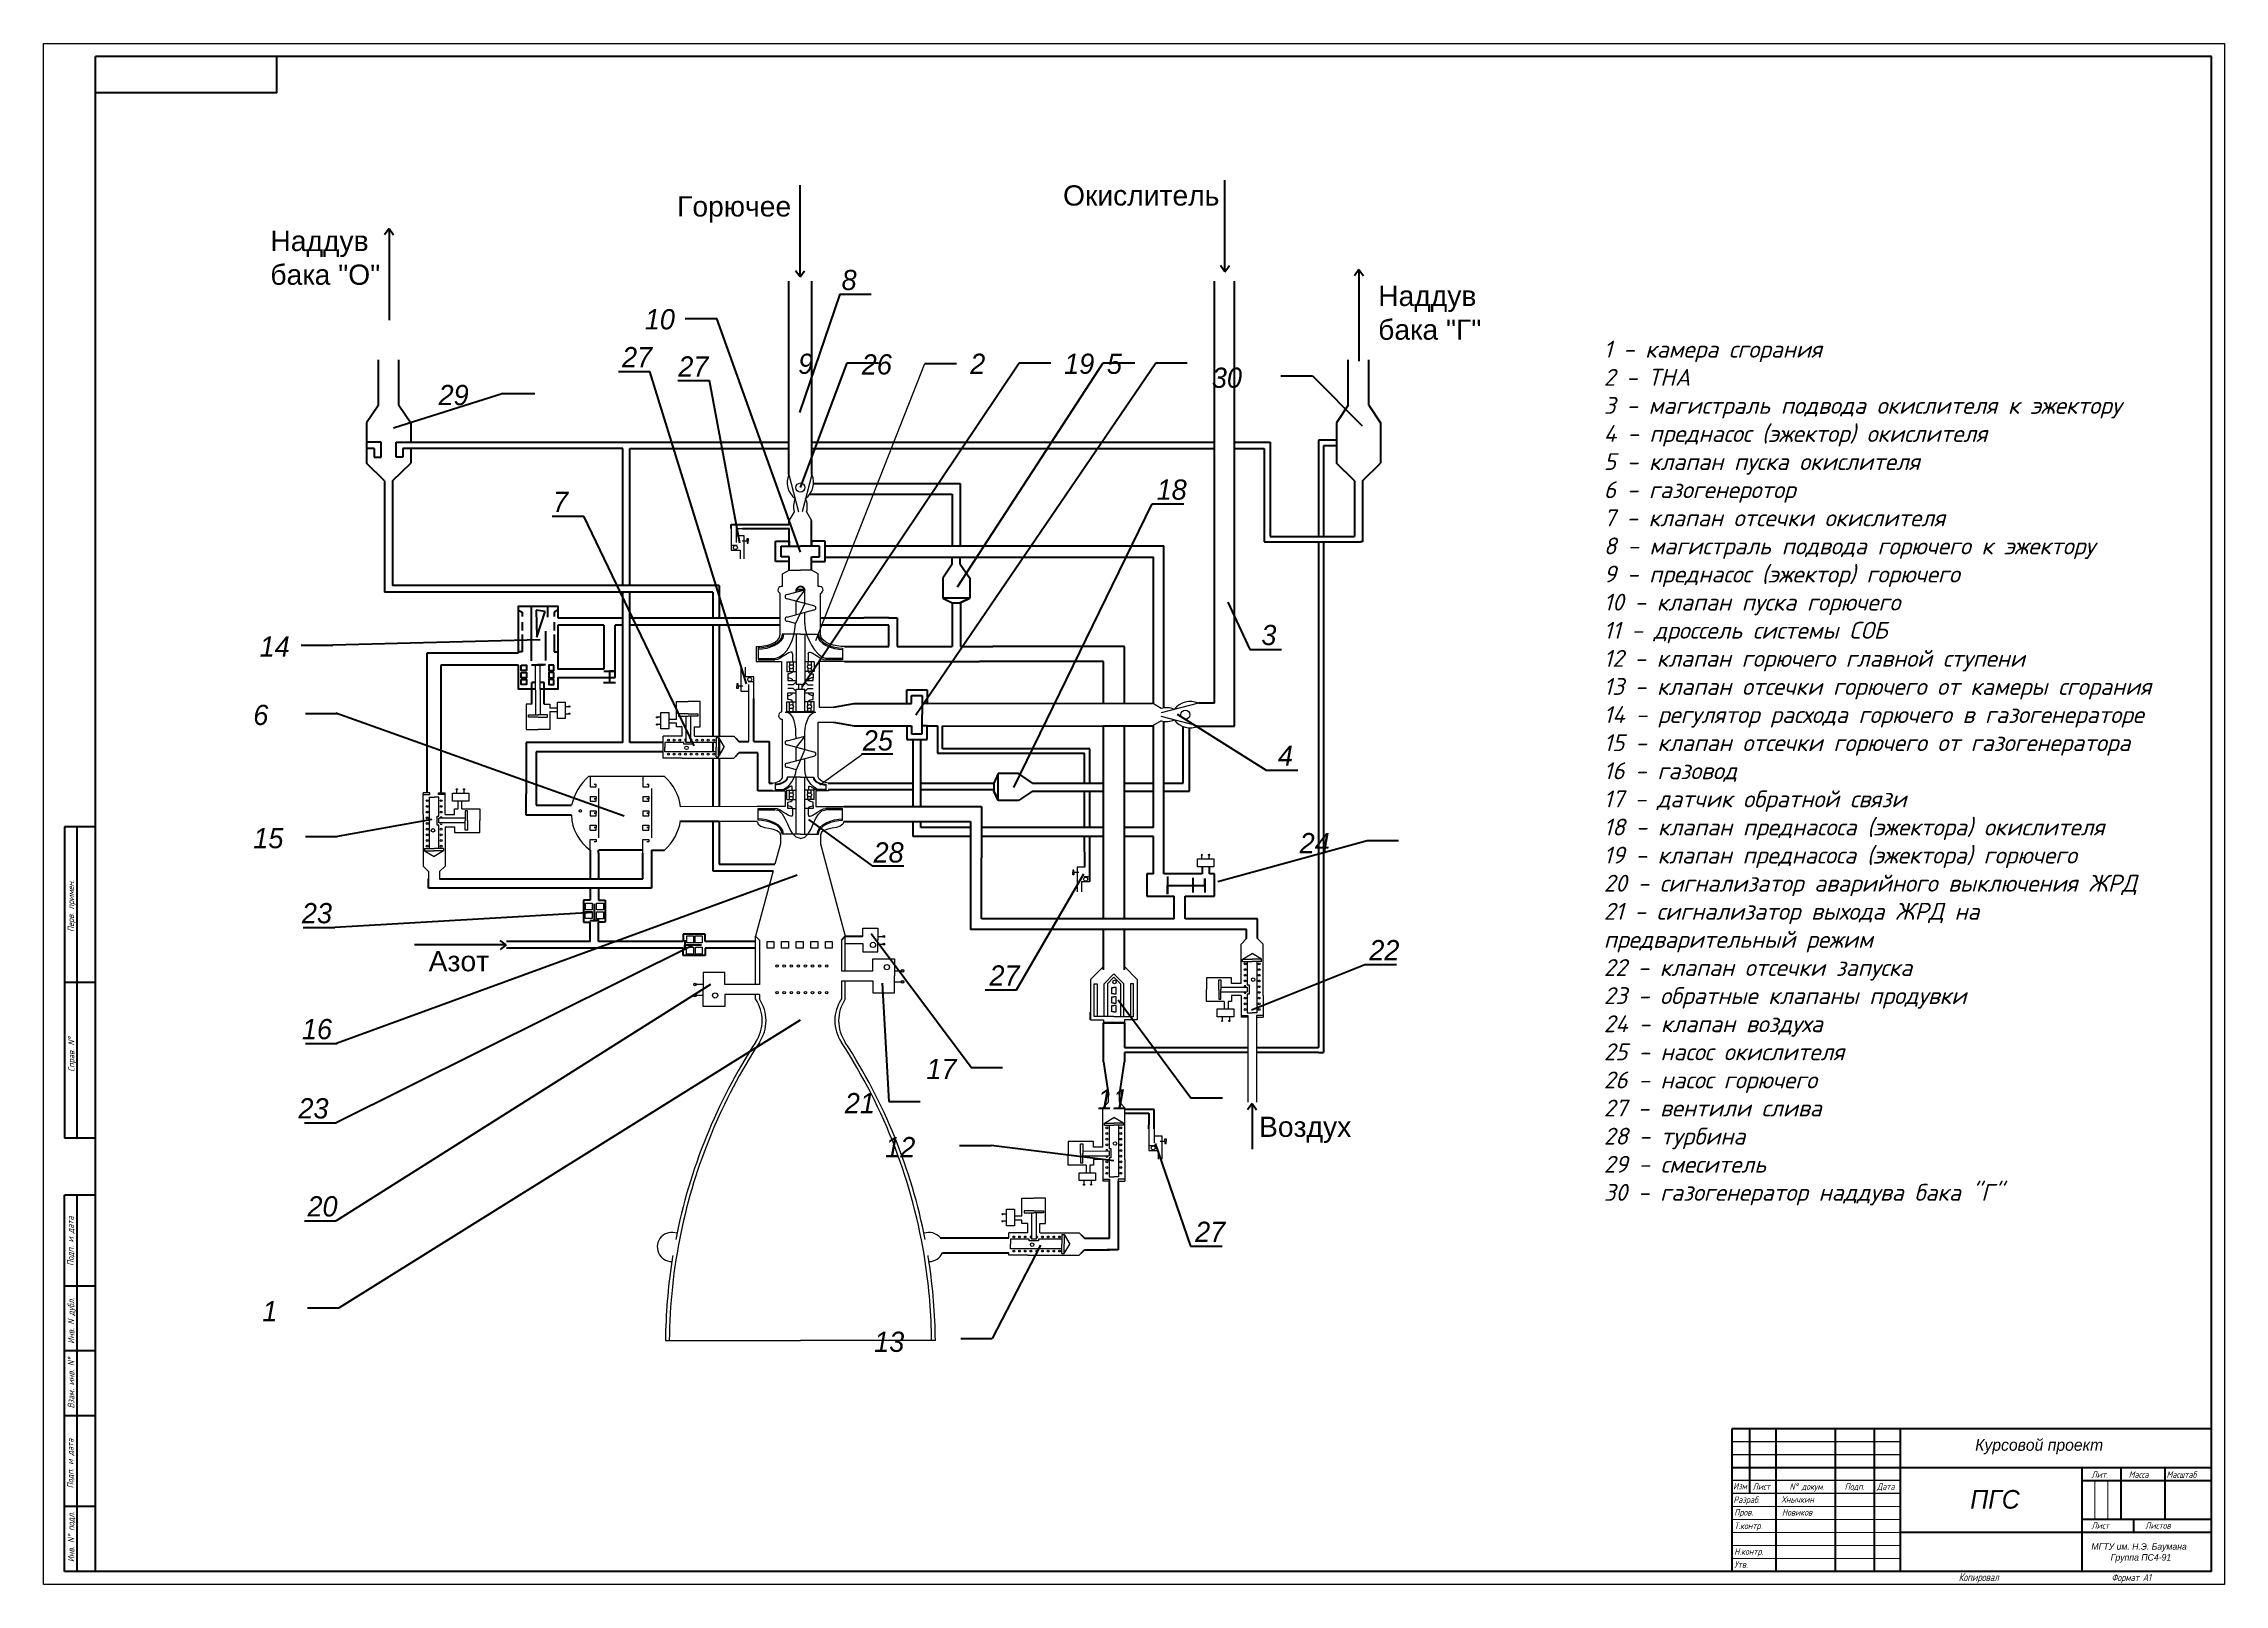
# Model space of a CAD drawing. Header units: millimetres. Extents: x 2904 to 3745, y 1015 to 1609.
import ezdxf

# ---------------------------------------------------------------- set-up
doc = ezdxf.new("R2010")
doc.units = ezdxf.units.MM
doc.layers.add('KONTUR', color=7, linetype='Continuous')
for name, color, linetype, lineweight in [('Основная', 7, 'Continuous', 40), ('текст', 7, 'Continuous', 20), ('тонкая', 7, 'Continuous', 20)]:
    doc.layers.add(name, color=color, linetype=linetype, lineweight=lineweight)
doc.styles.get("Standard").update_dxf_attribs({"font": 'arial.ttf'})
doc.styles.add('стиль1', font='romans.shx', dxfattribs={"width": 0.75, "oblique": 15, "height": 3.5})

msp = doc.modelspace()

# ---------------------------------------------------------------- texts
at = {"lineweight": 30, "insert": (3505.17, 1494.07), "char_height": 6.5, "attachment_point": 1}
msp.add_mtext_dynamic_manual_height_columns('{\\fISOCPEUR|b0|i1|c0|p34;1 - \\fISOCPEUR|b0|i1|c204|p34;камера сгорания\\P\\fISOCPEUR|b0|i1|c0|p34;2 - \\fISOCPEUR|b0|i1|c204|p34;ТНА\\P\\fISOCPEUR|b0|i1|c0|p34;3 - \\fISOCPEUR|b0|i1|c204|p34;магистраль подвода окислителя к эжектору\\P\\fISOCPEUR|b0|i1|c0|p34;4 - \\fISOCPEUR|b0|i1|c204|p34;преднасос (эжектор) окислителя\\P\\fISOCPEUR|b0|i1|c0|p34;5 - \\fISOCPEUR|b0|i1|c204|p34;клапан пуска окислителя\\P\\fISOCPEUR|b0|i1|c0|p34;6 - \\fISOCPEUR|b0|i1|c204|p34;газогенеротор\\P\\fISOCPEUR|b0|i1|c0|p34;7 - \\fISOCPEUR|b0|i1|c204|p34;клапан отсечки окислителя\\P\\fISOCPEUR|b0|i1|c0|p34;8 - \\fISOCPEUR|b0|i1|c204|p34;магистраль подвода горючего к эжектору\\P\\fISOCPEUR|b0|i1|c0|p34;9 - \\fISOCPEUR|b0|i1|c204|p34;преднасос (эжектор) горючего\\P\\fISOCPEUR|b0|i1|c0|p34;10 - \\fISOCPEUR|b0|i1|c204|p34;клапан пуска горючего\\P\\fISOCPEUR|b0|i1|c0|p34;11 - \\fISOCPEUR|b0|i1|c204|p34;дроссель системы СОБ\\P\\fISOCPEUR|b0|i1|c0|p34;12 - \\fISOCPEUR|b0|i1|c204|p34;клапан горючего главной ступени\\P\\fISOCPEUR|b0|i1|c0|p34;13 -\\fISOCPEUR|b0|i1|c204|p34; клапан отсечки горючего от камеры сгорания\\P\\fISOCPEUR|b0|i1|c0|p34;14 - \\fISOCPEUR|b0|i1|c204|p34;регулятор расхода горючего в газогенераторе\\P\\fISOCPEUR|b0|i1|c0|p34;15 - \\fISOCPEUR|b0|i1|c204|p34;клапан отсечки горючего от газогенератора\\P\\fISOCPEUR|b0|i1|c0|p34;16 - \\fISOCPEUR|b0|i1|c204|p34;газовод\\P\\fISOCPEUR|b0|i1|c0|p34;17 - \\fISOCPEUR|b0|i1|c204|p34;датчик обратной связи\\P\\fISOCPEUR|b0|i1|c0|p34;18 - \\fISOCPEUR|b0|i1|c204|p34;клапан преднасоса (эжектора) окислителя\\P\\fISOCPEUR|b0|i1|c0|p34;19 - \\fISOCPEUR|b0|i1|c204|p34;клапан преднасоса (эжектора) горючего\\P\\fISOCPEUR|b0|i1|c0|p34;20 - \\fISOCPEUR|b0|i1|c204|p34;сигнализатор аварийного выключения ЖРД\\P\\fISOCPEUR|b0|i1|c0|p34;21 - \\fISOCPEUR|b0|i1|c204|p34;сигнализатор выхода ЖРД на предварительный режим\\P\\fISOCPEUR|b0|i1|c0|p34;22 - \\fISOCPEUR|b0|i1|c204|p34;клапан отсечки запуска\\P\\fISOCPEUR|b0|i1|c0|p34;23 - \\fISOCPEUR|b0|i1|c204|p34;обратные клапаны продувки\\P\\fISOCPEUR|b0|i1|c0|p34;24 - \\fISOCPEUR|b0|i1|c204|p34;клапан воздуха\\P\\fISOCPEUR|b0|i1|c0|p34;25 - \\fISOCPEUR|b0|i1|c204|p34;насос окислителя\\P\\fISOCPEUR|b0|i1|c0|p34;26 - \\fISOCPEUR|b0|i1|c204|p34;насос горючего\\P27 - вентили слива\\P28 - турбина\\fISOCPEUR|b0|i1|c0|p34;\\P29 - \\fISOCPEUR|b0|i1|c204|p34;смеситель \\P30 - газогенератор наддува бака "Г"}', width=209.1458, gutter_width=12.5, heights=[0], dxfattribs=at)
at = {"layer": 'Основная', "char_height": 7.8, "width": 124.1573, "attachment_point": 1}
for s, insert in [('Горючее    ', (3147.81, 1549.78)), ('Окислитель   ', (3296.65, 1554)), ('Наддув\\Pбака "О"    ', (2990.97, 1536.46)), ('Наддув\\Pбака "Г"    ', (3418.19, 1515.27)), ('Азот', (3052, 1258.79)), ('Воздух  ', (3372.23, 1194.95))]:
    msp.add_mtext(s, dxfattribs=dict(at, insert=insert))
at = {"layer": 'текст', "style": 'стиль1', "oblique": 15, "width": 0.75}
for s, p in [('Перв. примен.', (2915.27, 1266.14)), ('Справ. N%%d', (2915.42, 1212.26)), ('Подп. и дата', (2915.09, 1137.4)), ('Инв. N дубл.', (2915.34, 1107.37)), ('Взам. инв. N%%d', (2915.34, 1082.45)), ('Подп. и дата', (2915.04, 1051.66)), ('Инв. N%%d подл.', (2915.34, 1023.2))]:
    msp.add_text(s, height=2.5, rotation=90, dxfattribs=at).set_placement(p)
for s, height, p in [('Изм', 2.5, (3555.06, 1051.24)), ('Лист', 2.5, (3562.54, 1051.09)), ('N%%d докум. ', 2.5, (3576.82, 1051.09)), ('Подп.', 2.5, (3598.07, 1051.09)), ('Дата', 2.5, (3610.53, 1051.09)), ('Лит.', 2.5, (3693.23, 1055.69)), ('Масса', 2.5, (3707.61, 1055.69)), ('Масштаб', 2.5, (3722.2, 1055.69)), ('Разраб.', 2.5, (3555.18, 1045.99)), ('Пров.', 2.5, (3555.48, 1041.16)), ('Хнычкин', 2.5, (3573.68, 1046.12)), ('Новиков', 2.5, (3573.92, 1041.13)), ('Т.контр.', 2.5, (3555.48, 1035.96)), ('Лист', 2.5, (3693.23, 1036.08)), ('Листов', 2.5, (3713.96, 1036.08)), ('Н.контр.', 2.5, (3555.48, 1026.04)), ('Утв.', 2.5, (3555.48, 1021.02)), ('Копировал', 3, (3642.05, 1015.88)), ('Формат А1', 2.75, (3700.98, 1015.88))]:
    msp.add_text(s, height=height, dxfattribs=at).set_placement(p)
at = {"layer": 'тонкая', "lineweight": 30, "attachment_point": 1}
for s, width, heights, insert, char_height in [('{\\fCentury Gothic|b0|i1|c204|p34;\\C0;\\P\\pi0.32121;  \\H2x;  8}', 14.991, [15], (3202.25, 1527.92), 3.9), ('{\\fCentury Gothic|b0|i1|c204|p34;\\C0;\\P\\pi-2.21289;\\H2x;27}', 7.4731, [15], (3128.8, 1498.16), 3.9), ('{\\fCentury Gothic|b0|i1|c204|p34;\\C0;\\P\\pi-2.21289;\\H2x;27}', 7.4731, [15], (3150.5, 1494.55), 3.9), ('{\\fCentury Gothic|b0|i1|c204|p34;\\C0;\\P\\H2x;18}', 12.5705, [15], (3332.75, 1447.09), 3.9), ('{\\fCentury Gothic|b0|i1|c204|p34;\\C0;\\P\\pi0.04466; \\H2x;7}', 7.4731, [15], (3098.48, 1442.35), 3.9), ('{\\fCentury Gothic|b0|i1|c204|p34;\\C0;\\P\\pi0.36629;  \\H2x;  3}', 14.991, [15], (3364.07, 1391.05), 3.9), ('{\\fCentury Gothic|b0|i1|c204|p34;\\H2x;\\C0;25}', 7.4731, [15], (3219.44, 1343.91), 3.9), ('{\\fCentury Gothic|b0|i1|c204|p34;\\C0;\\P\\pi0.44317;  \\H2x;  4}', 14.991, [15], (3370.38, 1344.52), 3.9), ('{\\fCentury Gothic|b0|i1|c204|p34;\\H2x;\\C0;28}', 7.4731, [15], (3223.59, 1300.72), 3.9), ('{\\fCentury Gothic|b0|i1|c204|p34;\\C0;\\P\\H2x;23}', 7.4731, [15], (3003.12, 1283.8), 3.9), ('{\\fCentury Gothic|b0|i1|c204|p34;\\C0;\\P\\H2x;2\\fCentury Gothic|b0|i1|c0|p34;2}', 12.5705, [15], (3414.77, 1269.53), 3.9), ('{\\fCentury Gothic|b0|i1|c204|p34;\\C0;\\P\\H2x;27}', 12.5705, [15], (3268.28, 1259.77), 3.9), ('{\\fCentury Gothic|b0|i1|c204|p34;\\C0;\\P\\pi-0.86605;\\H2x;16}', 7.4731, [15], (3004, 1239.1), 3.9), ('{\\fCentury Gothic|b0|i1|c204|p34;\\C0;\\P\\pi-1.89208;\\H2x;23}', 7.4731, [15], (3003.67, 1208.55), 3.9), ('{\\fCentury Gothic|b0|i1|c204|p34;\\C0;\\P\\H2x;20}', 7.4731, [15], (3005.27, 1170.77), 3.9), ('{\\fCentury Gothic|b0|i1|c204|p34;\\C0;\\P\\H2x;27}', 7.4731, [15], (3347.6, 1160.96), 3.9), ('{\\fCentury Gothic|b0|i1|c204|p34;\\H2x;\\C0;Курсовой проект}', 134.8275, [25], (3648.41, 1070.67), 2.2678), ('{\\fCentury Gothic|b0|i1|c204|p34;\\C0;\\P\\pi21.37428;  \\H2x;  ПГС}', 70, [25], (3617.16, 1056.97), 3.5824), ('{\\fCentury Gothic|b0|i1|c204|p34;\\C0;\\P    МГТУ им. Н.Э. Баумана\\P            Группа ПС4-91}', 50.9735, [15], (3689.52, 1034.63), 2.5)]:
    msp.add_mtext_dynamic_manual_height_columns(s, width=width, gutter_width=12.5, heights=heights, dxfattribs=dict(at, insert=insert, char_height=char_height))
at = {"layer": 'тонкая', "lineweight": 30}
note = msp.add_mtext_dynamic_manual_height_columns('{\\fCentury Gothic|b0|i1|c204|p34;\\C0;\\P\\pi2.9849; }', width=7.4731, gutter_width=12.5, heights=[15, 0], dxfattribs=dict(at, insert=(3135.37, 1512.77), char_height=3.9, attachment_point=1))
for column, words in zip(note.columns.linked_columns, ['\\pi-0.94028;{\\fCentury Gothic|b0|i1|c204|p34;\\H2x;\\C0;10}']):
    column.text = words
note = msp.add_mtext_dynamic_manual_height_columns('{\\fCentury Gothic|b0|i1|c204|p34;\\C0;\\P\\pi0.73001;  \\H2x; }', width=7.4731, gutter_width=12.5, heights=[15, 0], dxfattribs=dict(at, insert=(3194.52, 1495.61), char_height=3.9, attachment_point=1))
for column, words in zip(note.columns.linked_columns, ['\\pi1.14095;{\\fCentury Gothic|b0|i1|c204|p34;\\H2x;\\C0;9}']):
    column.text = words
note = msp.add_mtext_dynamic_manual_height_columns('{\\fCentury Gothic|b0|i1|c204|p34;\\C0;\\P\\pi2.24136;  \\H2x;  }', width=13.5023, gutter_width=12.5, heights=[15, 0], dxfattribs=dict(at, insert=(3219.04, 1495.37), char_height=3.9, attachment_point=1))
for column, words in zip(note.columns.linked_columns, ['\\pi1.09336;{\\fCentury Gothic|b0|i1|c204|p34;\\H2x;\\C0;26}']):
    column.text = words
note = msp.add_mtext_dynamic_manual_height_columns('{\\fCentury Gothic|b0|i1|c204|p34;\\C0;\\P\\pi0.73001;  \\H2x; }', width=7.4731, gutter_width=12.5, heights=[15, 0], dxfattribs=dict(at, insert=(3260.86, 1495.61), char_height=3.9, attachment_point=1))
for column, words in zip(note.columns.linked_columns, ['\\pi1.133;{\\fCentury Gothic|b0|i1|c204|p34;\\H2x;\\C0;2}']):
    column.text = words
note = msp.add_mtext_dynamic_manual_height_columns('{\\fCentury Gothic|b0|i1|c204|p34;\\C0;\\P\\pi2.9849; }', width=7.4731, gutter_width=12.5, heights=[15, 0], dxfattribs=dict(at, insert=(3297.08, 1495.61), char_height=3.9, attachment_point=1))
for column, words in zip(note.columns.linked_columns, ['\\pi-0.98801;{\\fCentury Gothic|b0|i1|c204|p34;\\H2x;\\C0;19}']):
    column.text = words
note = msp.add_mtext_dynamic_manual_height_columns('{\\fCentury Gothic|b0|i1|c204|p34;\\C0;\\P\\pi0.73001;  \\H2x; }', width=7.4731, gutter_width=12.5, heights=[15, 0], dxfattribs=dict(at, insert=(3313.55, 1495.61), char_height=3.9, attachment_point=1))
for column, words in zip(note.columns.linked_columns, ['\\pi0.95272;{\\fCentury Gothic|b0|i1|c204|p34;\\H2x;\\C0;5}']):
    column.text = words
note = msp.add_mtext_dynamic_manual_height_columns('{\\fCentury Gothic|b0|i1|c204|p34;\\C0;\\P\\pi2.15448;  \\H2x;  }', width=13.3285, gutter_width=12.5, heights=[15, 0], dxfattribs=dict(at, insert=(3354.05, 1490.22), char_height=3.9, attachment_point=1))
for column, words in zip(note.columns.linked_columns, ['\\pi0.95611;{\\fCentury Gothic|b0|i1|c204|p34;\\H2x;\\C0;30}']):
    column.text = words
note = msp.add_mtext_dynamic_manual_height_columns('{\\fCentury Gothic|b0|i1|c204|p34;\\C0;\\P\\pi2.15448;  \\H2x;  }', width=13.3285, gutter_width=12.5, heights=[15, 0], dxfattribs=dict(at, insert=(3055.84, 1483.56), char_height=3.9, attachment_point=1))
for column, words in zip(note.columns.linked_columns, ['\\pi0.88453;{\\fCentury Gothic|b0|i1|c204|p34;\\H2x;\\C0;29}']):
    column.text = words
note = msp.add_mtext_dynamic_manual_height_columns('{\\fCentury Gothic|b0|i1|c204|p34;\\C0;\\P\\pi2.9849; }', width=7.4731, gutter_width=12.5, heights=[15, 0], dxfattribs=dict(at, insert=(2986.82, 1386.58), char_height=3.9, attachment_point=1))
for column, words in zip(note.columns.linked_columns, ['\\pi-0.76;{\\fCentury Gothic|b0|i1|c204|p34;\\H2x;\\C0;14}']):
    column.text = words
note = msp.add_mtext_dynamic_manual_height_columns('{\\fCentury Gothic|b0|i1|c204|p34;\\C0;\\P\\pi0.73001;  \\H2x; }', width=7.4731, gutter_width=12.5, heights=[15, 0], dxfattribs=dict(at, insert=(2984.38, 1360.23), char_height=3.9, attachment_point=1))
for column, words in zip(note.columns.linked_columns, ['\\pi1.14095;{\\fCentury Gothic|b0|i1|c204|p34;\\H2x;\\C0;6}']):
    column.text = words
note = msp.add_mtext_dynamic_manual_height_columns('{\\fCentury Gothic|b0|i1|c204|p34;\\C0;\\P\\pi2.9849; }', width=7.4731, gutter_width=12.5, heights=[15, 0], dxfattribs=dict(at, insert=(2984.38, 1312.73), char_height=3.9, attachment_point=1))
for column, words in zip(note.columns.linked_columns, ['\\pi-1.00126;{\\fCentury Gothic|b0|i1|c204|p34;\\H2x;\\C0;15}']):
    column.text = words
note = msp.add_mtext_dynamic_manual_height_columns('{\\fCentury Gothic|b0|i1|c204|p34;\\C0;\\P\\pi2.15448;  \\H2x;  }', width=13.3285, gutter_width=12.5, heights=[15, 0], dxfattribs=dict(at, insert=(3387.91, 1310.81), char_height=3.9, attachment_point=1))
for column, words in zip(note.columns.linked_columns, ['\\pi1.11254;{\\fCentury Gothic|b0|i1|c204|p34;\\H2x;\\C0;24}']):
    column.text = words
note = msp.add_mtext_dynamic_manual_height_columns('{\\fCentury Gothic|b0|i1|c204|p34;\\C0;\\P\\pi2.9849; }', width=7.4731, gutter_width=12.5, heights=[15, 0], dxfattribs=dict(at, insert=(3243.96, 1223.74), char_height=3.9, attachment_point=1))
for column, words in zip(note.columns.linked_columns, ['\\pi-1.15769;{\\fCentury Gothic|b0|i1|c204|p34;\\H2x;\\C0;17}']):
    column.text = words
note = msp.add_mtext_dynamic_manual_height_columns('{\\fCentury Gothic|b0|i1|c204|p34;\\C0;\\P\\pi2.9849; }', width=7.4731, gutter_width=12.5, heights=[15, 0], dxfattribs=dict(at, insert=(3212.51, 1210.55), char_height=3.9, attachment_point=1))
for column, words in zip(note.columns.linked_columns, ['\\pi-1.2876;{\\fCentury Gothic|b0|i1|c204|p34;\\H2x;\\C0;21}']):
    column.text = words
note = msp.add_mtext_dynamic_manual_height_columns('{\\fCentury Gothic|b0|i1|c204|p34;\\C0;\\P\\pi2.56851;  \\H2x;  }', width=14.1566, gutter_width=22.05, heights=[15, 0], dxfattribs=dict(at, insert=(3309.95, 1212.02), char_height=3.9, attachment_point=1))
for column, words in zip(note.columns.linked_columns, ['\\pi3.10936;{\\fCentury Gothic|b0|i1|c204|p34;\\H2x;\\C0;11}']):
    column.text = words
note = msp.add_mtext_dynamic_manual_height_columns('{\\fCentury Gothic|b0|i1|c204|p34;\\C0;\\P\\pi3.96872;  \\H2x;  }', width=16.957, gutter_width=12.5, heights=[15, 0], dxfattribs=dict(at, insert=(3228.07, 1193.6), char_height=3.9, attachment_point=1))
for column, words in zip(note.columns.linked_columns, ['\\pi3.921;{\\fCentury Gothic|b0|i1|c204|p34;\\H2x;\\C0;12}']):
    column.text = words
note = msp.add_mtext_dynamic_manual_height_columns('{\\fCentury Gothic|b0|i1|c204|p34;\\C0;\\P\\pi-0.77325;  \\H2x;  }', width=7.4731, gutter_width=12.5, heights=[15, 0], dxfattribs=dict(at, insert=(2987.87, 1130.34), char_height=3.9, attachment_point=1))
for column, words in zip(note.columns.linked_columns, ['\\pi2.77678;{\\fCentury Gothic|b0|i1|c204|p34;\\H2x;\\C0;1}']):
    column.text = words
note = msp.add_mtext_dynamic_manual_height_columns('{\\fCentury Gothic|b0|i1|c204|p34;\\C0;\\P\\pi4.48834;  \\H2x;  }', width=17.9963, gutter_width=12.5, heights=[15, 0], dxfattribs=dict(at, insert=(3223.81, 1118.56), char_height=3.9, attachment_point=1))
for column, words in zip(note.columns.linked_columns, ['\\pi4.42471;{\\fCentury Gothic|b0|i1|c204|p34;\\H2x;\\C0;13}']):
    column.text = words

# ---------------------------------------------------------------- linework, layer by layer
at = {"lineweight": 30}
for p, q in [((3201.37, 1378.58), (3243.39, 1485.28)), ((3190.93, 1442.54), (3194.66, 1428.18)), ((3199.8, 1442.54), (3196.07, 1428.18)), ((3168.64, 1421.69), (3168.64, 1415.28)), ((3170.62, 1421.69), (3173.03, 1421.69)), ((3170.62, 1421.69), (3170.62, 1416.3)), ((3192.96, 1428.18), (3191.05, 1424.87)), ((3197.77, 1428.18), (3199.71, 1424.82)), ((3168.64, 1415.28), (3170.92, 1415.28)), ((3168.64, 1415.28), (3168.64, 1413.38)), ((3168.64, 1413.38), (3172.16, 1413.38)), ((3170.62, 1418.99), (3173.57, 1418.99)), ((3172.16, 1413.38), (3172.16, 1410.03)), ((3172.91, 1416.91), (3173.42, 1417.05)), ((3172.91, 1416.91), (3174.81, 1416.91)), ((3172.91, 1416.91), (3173.42, 1416.78)), ((3173.57, 1418.99), (3173.57, 1410.03)), ((3174.81, 1416.91), (3174.81, 1417.79)), ((3174.81, 1417.79), (3175.28, 1417.79)), ((3174.81, 1416.91), (3174.81, 1416.04)), ((3174.81, 1416.04), (3175.28, 1416.04)), ((3175.28, 1417.79), (3175.28, 1416.91)), ((3175.28, 1416.04), (3175.28, 1416.91)), ((3188.49, 1404.21), (3191.05, 1405.69)), ((3191.05, 1405.69), (3195.38, 1405.69)), ((3191.05, 1405.69), (3195.38, 1405.69)), ((3199.71, 1405.69), (3195.38, 1405.69)), ((3199.71, 1405.69), (3195.38, 1405.69)), ((3202.27, 1404.21), (3199.71, 1405.69)), ((3187.61, 1380.92), (3187.61, 1396.7)), ((3188.49, 1399.32), (3188.49, 1404.21)), ((3190.21, 1396.19), (3197.06, 1398.02)), ((3197.06, 1398.02), (3193.7, 1393.69)), ((3197.06, 1392.79), (3197.06, 1398.02)), ((3202.27, 1399.39), (3202.27, 1404.21)), ((3203.15, 1380.92), (3203.15, 1396.7)), ((3200.55, 1391.85), (3190.21, 1394.63)), ((3190.21, 1387.52), (3200.55, 1390.29)), ((3197.06, 1392.79), (3193.54, 1385.07)), ((3193.7, 1388.46), (3193.7, 1393.69)), ((3197.06, 1385.02), (3197.06, 1389.36)), ((3195.38, 1380.92), (3188.38, 1380.92)), ((3193.54, 1385.07), (3190.21, 1385.96)), ((3193.7, 1380.92), (3193.7, 1361.68)), ((3195.38, 1380.92), (3202.38, 1380.92)), ((3197.06, 1380.92), (3197.06, 1361.68)), ((3178.36, 1376.19), (3178.36, 1370.43)), ((3179.12, 1375.58), (3179.12, 1371.05)), ((3179.12, 1371.54), (3185.54, 1371.54)), ((3179.12, 1371.05), (3185.54, 1371.05)), ((3192.35, 1373.42), (3192.35, 1370.24)), ((3198.41, 1373.42), (3198.41, 1370.24)), ((3211.64, 1371.54), (3205.22, 1371.54)), ((3211.64, 1371.05), (3205.22, 1371.05)), ((3211.64, 1375.58), (3211.64, 1371.05)), ((3093.28, 1349.8), (3093.26, 1369.16)), ((3095.08, 1349.8), (3095.07, 1369.16)), ((3172.54, 1358.83), (3172.54, 1368.3)), ((3174.25, 1364.45), (3174.25, 1368.3)), ((3177.47, 1364.45), (3174.25, 1364.45)), ((3177.47, 1362.55), (3175.19, 1362.55)), ((3177.47, 1362.55), (3177.47, 1364.45)), ((3177.47, 1356.14), (3177.47, 1362.55)), ((3178.36, 1370.43), (3188.12, 1370.43)), ((3188.12, 1370.43), (3188.12, 1350.9)), ((3190.08, 1370.24), (3193.7, 1370.24)), ((3190.08, 1370.24), (3190.08, 1366.61)), ((3190.08, 1366.61), (3193.7, 1366.61)), ((3190.49, 1365.64), (3190.49, 1364.13)), ((3190.49, 1364.13), (3190.49, 1363.15)), ((3190.49, 1363.15), (3192.35, 1363.15)), ((3191.19, 1370.24), (3191.19, 1368.77)), ((3191.19, 1368.08), (3191.19, 1366.61)), ((3192.35, 1363.15), (3193.7, 1363.15)), ((3193.7, 1362.57), (3192.55, 1361.42)), ((3192.59, 1370.24), (3192.59, 1368.77)), ((3192.59, 1368.08), (3192.59, 1366.61)), ((3200.68, 1370.24), (3197.06, 1370.24)), ((3200.68, 1366.61), (3197.06, 1366.61)), ((3197.06, 1363.15), (3198.41, 1363.15)), ((3197.06, 1362.57), (3198.2, 1361.42)), ((3198.17, 1370.24), (3198.17, 1368.77)), ((3198.17, 1368.08), (3198.17, 1366.61)), ((3198.41, 1363.15), (3200.27, 1363.15)), ((3199.57, 1370.24), (3199.57, 1368.77)), ((3199.57, 1368.08), (3199.57, 1366.61)), ((3200.27, 1365.64), (3200.27, 1364.13)), ((3200.27, 1363.15), (3200.27, 1364.13)), ((3200.68, 1370.24), (3200.68, 1366.61)), ((3212.4, 1370.43), (3202.64, 1370.43)), ((3202.64, 1370.43), (3202.64, 1352.81)), ((3101.65, 1348.4), (3101.65, 1354.75)), ((3101.65, 1354.75), (3104.69, 1354.75)), ((3104.69, 1354.75), (3104.69, 1348.4)), ((3147.55, 1348.1), (3147.55, 1355)), ((3147.55, 1355), (3152.12, 1355)), ((3156.69, 1355), (3152.12, 1355)), ((3156.69, 1345.27), (3156.69, 1355)), ((3171.31, 1361.79), (3170.83, 1361.79)), ((3170.83, 1361.79), (3170.83, 1360.91)), ((3170.83, 1360.04), (3170.83, 1360.91)), ((3171.31, 1360.04), (3170.83, 1360.04)), ((3171.31, 1360.91), (3171.31, 1361.79)), ((3173.2, 1360.91), (3171.31, 1360.91)), ((3171.31, 1360.91), (3171.31, 1360.04)), ((3175.5, 1358.83), (3172.54, 1358.83)), ((3173.2, 1360.91), (3172.7, 1361.05)), ((3173.2, 1360.91), (3172.7, 1360.78)), ((3175.5, 1339.61), (3175.5, 1361.53)), ((3190.08, 1351.21), (3190.08, 1354.83)), ((3190.08, 1354.83), (3193.7, 1354.83)), ((3192.55, 1361.42), (3190.49, 1361.42)), ((3192.55, 1360.02), (3190.49, 1360.02)), ((3190.49, 1357.32), (3190.49, 1358.29)), ((3190.49, 1358.29), (3192.35, 1358.29)), ((3190.49, 1355.81), (3190.49, 1357.32)), ((3191.19, 1353.37), (3191.19, 1354.83)), ((3192.35, 1358.29), (3193.7, 1358.29)), ((3193.7, 1358.87), (3192.55, 1360.02)), ((3192.59, 1353.37), (3192.59, 1354.83)), ((3193.7, 1361.68), (3197.06, 1361.68)), ((3193.7, 1351.21), (3193.7, 1359.77)), ((3193.7, 1359.77), (3197.06, 1359.77)), ((3194.7, 1359.77), (3194.7, 1361.68)), ((3196.06, 1359.77), (3196.06, 1361.68)), ((3197.06, 1358.87), (3198.2, 1360.02)), ((3197.06, 1351.21), (3197.06, 1359.77)), ((3197.06, 1358.29), (3198.41, 1358.29)), ((3200.68, 1354.83), (3197.06, 1354.83)), ((3198.17, 1353.37), (3198.17, 1354.83)), ((3198.2, 1361.42), (3200.27, 1361.42)), ((3198.2, 1360.02), (3200.27, 1360.02)), ((3198.41, 1358.29), (3200.27, 1358.29)), ((3199.57, 1353.37), (3199.57, 1354.83)), ((3200.27, 1358.29), (3200.27, 1357.32)), ((3200.27, 1355.81), (3200.27, 1357.32)), ((3200.68, 1351.21), (3200.68, 1354.83)), ((3334.47, 1352.35), (3331.16, 1354.35)), ((3348.83, 1354.38), (3334.47, 1350.64)), ((3091.81, 1353.92), (3089.61, 1353.92)), ((3089.61, 1353.92), (3089.61, 1344.2)), ((3090.46, 1348.97), (3090.46, 1349.8)), ((3090.46, 1349.8), (3094.18, 1349.8)), ((3094.18, 1348.97), (3090.46, 1348.97)), ((3097.89, 1349.8), (3094.18, 1349.8)), ((3094.18, 1348.97), (3097.89, 1348.97)), ((3096.54, 1353.92), (3098.74, 1353.92)), ((3097.89, 1348.97), (3097.89, 1349.8)), ((3098.74, 1353.92), (3098.74, 1352.59)), ((3098.74, 1352.59), (3101.65, 1352.59)), ((3098.74, 1351.1), (3098.74, 1344.2)), ((3098.74, 1351.1), (3101.65, 1351.1)), ((3104.69, 1348.4), (3101.65, 1348.4)), ((3104.69, 1353.06), (3106.24, 1353.06)), ((3104.69, 1350.29), (3106.24, 1350.29)), ((3141.6, 1348.91), (3140.05, 1348.91)), ((3141.6, 1346.14), (3140.05, 1346.14)), ((3141.6, 1344.45), (3141.6, 1350.8)), ((3141.6, 1350.8), (3144.64, 1350.8)), ((3144.64, 1350.8), (3144.64, 1344.45)), ((3147.55, 1348.1), (3144.64, 1348.1)), ((3147.55, 1346.61), (3144.64, 1346.61)), ((3147.55, 1345.27), (3147.55, 1346.61)), ((3152.12, 1350.23), (3148.41, 1350.23)), ((3148.41, 1350.23), (3148.41, 1349.4)), ((3148.41, 1349.4), (3152.12, 1349.4)), ((3151.22, 1349.4), (3151.22, 1339.22)), ((3152.12, 1350.23), (3155.83, 1350.23)), ((3155.83, 1349.4), (3152.12, 1349.4)), ((3153.02, 1349.4), (3153.03, 1339.22)), ((3155.83, 1350.23), (3155.83, 1349.4)), ((3188.51, 1326.12), (3188.51, 1348.21)), ((3189.43, 1350.87), (3201.33, 1350.87)), ((3190.08, 1351.21), (3193.7, 1351.21)), ((3191.19, 1351.21), (3191.19, 1352.67)), ((3192.59, 1351.21), (3192.59, 1352.67)), ((3193.7, 1351.21), (3197.06, 1351.21)), ((3200.68, 1351.21), (3197.06, 1351.21)), ((3198.17, 1351.21), (3198.17, 1352.67)), ((3199.57, 1351.21), (3199.57, 1352.67)), ((3202.24, 1326.12), (3202.24, 1346.98)), ((3202.24, 1346.98), (3208.12, 1346.98)), ((3202.64, 1352.81), (3208.12, 1352.81)), ((3334.47, 1347.53), (3331.11, 1345.59)), ((3348.83, 1345.5), (3334.47, 1349.24)), ((3089.61, 1344.2), (3094.18, 1344.2)), ((3098.74, 1344.2), (3094.18, 1344.2)), ((3144.64, 1344.45), (3141.6, 1344.45)), ((3149.76, 1341.63), (3142.47, 1341.63)), ((3142.47, 1333.12), (3142.47, 1341.63)), ((3150.36, 1339.22), (3143.12, 1339.22)), ((3143.12, 1339.22), (3143.12, 1337.38)), ((3143.12, 1335.54), (3143.12, 1337.38)), ((3149.76, 1345.27), (3147.55, 1345.27)), ((3149.76, 1341.63), (3149.76, 1345.27)), ((3150.36, 1338.56), (3150.36, 1339.22)), ((3153.93, 1338.56), (3150.36, 1338.56)), ((3153.03, 1339.22), (3151.22, 1339.22)), ((3162.93, 1339.22), (3153.93, 1339.22)), ((3153.93, 1339.22), (3153.93, 1338.56)), ((3154.48, 1341.63), (3154.48, 1345.27)), ((3154.48, 1345.27), (3156.69, 1345.27)), ((3154.48, 1341.63), (3169.66, 1341.63)), ((3162.93, 1341.06), (3162.93, 1337.38)), ((3162.93, 1341.06), (3163.82, 1341.06)), ((3162.93, 1333.7), (3162.93, 1337.38)), ((3163.82, 1341.06), (3163.82, 1337.38)), ((3163.82, 1341.06), (3165.95, 1337.38)), ((3163.82, 1333.7), (3163.82, 1337.38)), ((3163.82, 1333.7), (3165.95, 1337.38)), ((3169.66, 1341.63), (3170.42, 1340.87)), ((3190.21, 1339.87), (3197.06, 1341.7)), ((3200.55, 1335.53), (3190.21, 1338.31)), ((3197.06, 1341.7), (3193.7, 1337.37)), ((3193.7, 1332.14), (3193.7, 1337.37)), ((3197.06, 1336.47), (3197.06, 1341.7)), ((3149.76, 1333.12), (3142.47, 1333.12)), ((3162.93, 1335.54), (3143.12, 1335.54)), ((3149.76, 1333.12), (3169.66, 1333.12)), ((3162.93, 1333.7), (3163.82, 1333.7)), ((3169.66, 1333.12), (3170.42, 1333.89)), ((3190.21, 1331.2), (3200.55, 1333.97)), ((3193.7, 1328.7), (3190.21, 1329.64)), ((3197.06, 1336.47), (3193.7, 1328.7)), ((3197.06, 1328.7), (3197.06, 1333.04)), ((3202.9, 1322.84), (3219.44, 1334.79)), ((3062.87, 1319.61), (3062.87, 1321.16)), ((3065.64, 1319.61), (3065.64, 1321.16)), ((3113.95, 1326.11), (3113.66, 1326.11)), ((3113.95, 1326.11), (3113.66, 1326.11)), ((3134.6, 1326.11), (3113.95, 1326.11)), ((3114.23, 1326.11), (3114.23, 1322.07)), ((3114.23, 1322.07), (3116.56, 1322.07)), ((3116.56, 1322.95), (3115.78, 1322.95)), ((3116.56, 1322.07), (3116.56, 1322.95)), ((3134.6, 1326.11), (3117.56, 1326.11)), ((3117.56, 1321.43), (3117.56, 1302.4)), ((3142.96, 1326.11), (3134.6, 1326.11)), ((3134.6, 1326.11), (3134.6, 1322.07)), ((3134.6, 1322.07), (3136.93, 1322.07)), ((3136.93, 1322.95), (3136.14, 1322.95)), ((3136.93, 1322.07), (3136.93, 1322.95)), ((3142.96, 1326.11), (3137.93, 1326.11)), ((3137.93, 1321.43), (3137.93, 1302.4)), ((3184.6, 1320.54), (3189.49, 1320.54)), ((3185.58, 1323.11), (3185.58, 1320.84)), ((3185.58, 1321.09), (3188.78, 1321.09)), ((3185.58, 1320.84), (3188.78, 1320.84)), ((3189.49, 1320.54), (3189.49, 1314.47)), ((3190.08, 1317.22), (3190.08, 1320.84)), ((3190.08, 1320.84), (3193.7, 1320.84)), ((3195.38, 1325.78), (3190.21, 1325.78)), ((3191.19, 1319.38), (3191.19, 1320.84)), ((3192.19, 1320.84), (3192.19, 1322.03)), ((3192.59, 1319.38), (3192.59, 1320.84)), ((3193.7, 1303.89), (3193.7, 1325.78)), ((3195.38, 1325.78), (3200.55, 1325.78)), ((3197.06, 1303.89), (3197.06, 1325.78)), ((3200.68, 1320.84), (3197.06, 1320.84)), ((3198.17, 1319.38), (3198.17, 1320.84)), ((3198.57, 1320.84), (3198.57, 1322.03)), ((3199.57, 1319.38), (3199.57, 1320.84)), ((3200.68, 1317.22), (3200.68, 1320.84)), ((3206.15, 1320.54), (3201.27, 1320.54)), ((3201.27, 1320.54), (3201.27, 1314.47)), ((3205.18, 1321.09), (3201.98, 1321.09)), ((3205.18, 1320.84), (3201.98, 1320.84)), ((3205.18, 1323.11), (3205.18, 1320.84)), ((3206.15, 1321.02), (3206.15, 1320.54)), ((3052.45, 1319.8), (3049.86, 1319.8)), ((3049.86, 1311.45), (3049.86, 1319.8)), ((3049.86, 1319.1), (3052.45, 1319.1)), ((3052.27, 1298.28), (3052.27, 1318.09)), ((3052.27, 1318.09), (3054.11, 1318.09)), ((3052.45, 1319.1), (3052.45, 1319.8)), ((3055.95, 1318.09), (3054.11, 1318.09)), ((3055.77, 1319.1), (3055.77, 1319.8)), ((3055.77, 1319.8), (3058.37, 1319.8)), ((3058.37, 1319.1), (3055.77, 1319.1)), ((3055.95, 1310.85), (3055.95, 1318.09)), ((3058.37, 1311.45), (3058.37, 1319.8)), ((3061.18, 1316.57), (3061.18, 1319.61)), ((3061.18, 1319.61), (3067.53, 1319.61)), ((3067.53, 1316.57), (3061.18, 1316.57)), ((3062.01, 1311.45), (3062.01, 1313.66)), ((3062.01, 1313.66), (3063.34, 1313.66)), ((3063.34, 1313.66), (3063.34, 1316.57)), ((3064.83, 1313.66), (3064.83, 1316.57)), ((3064.83, 1313.66), (3071.73, 1313.66)), ((3066.96, 1312.8), (3066.13, 1312.8)), ((3066.13, 1312.8), (3066.13, 1309.09)), ((3066.96, 1309.09), (3066.96, 1312.8)), ((3067.53, 1319.61), (3067.53, 1316.57)), ((3071.73, 1313.66), (3071.73, 1309.09)), ((3114.23, 1318.41), (3116.56, 1318.41)), ((3114.23, 1318.41), (3114.23, 1316.52)), ((3114.23, 1316.52), (3116.56, 1316.52)), ((3114.23, 1312.86), (3116.56, 1312.86)), ((3114.23, 1312.86), (3114.23, 1310.97)), ((3116.56, 1317.54), (3115.78, 1317.54)), ((3116.56, 1317.4), (3115.78, 1317.4)), ((3116.56, 1311.99), (3115.78, 1311.99)), ((3116.56, 1318.41), (3116.56, 1317.54)), ((3116.56, 1316.52), (3116.56, 1317.4)), ((3116.56, 1312.86), (3116.56, 1311.99)), ((3134.6, 1318.41), (3136.93, 1318.41)), ((3134.6, 1318.41), (3134.6, 1316.52)), ((3134.6, 1316.52), (3136.93, 1316.52)), ((3134.6, 1312.86), (3136.93, 1312.86)), ((3134.6, 1312.86), (3134.6, 1310.97)), ((3136.93, 1317.54), (3136.14, 1317.54)), ((3136.93, 1317.4), (3136.14, 1317.4)), ((3136.93, 1311.99), (3136.14, 1311.99)), ((3136.93, 1318.41), (3136.93, 1317.54)), ((3136.93, 1316.52), (3136.93, 1317.4)), ((3136.93, 1312.86), (3136.93, 1311.99)), ((3178.68, 1314.47), (3149.19, 1314.44)), ((3189.49, 1314.47), (3178.68, 1314.47)), ((3179.12, 1309.23), (3179.12, 1313.76)), ((3179.12, 1313.76), (3185.54, 1313.76)), ((3179.12, 1313.27), (3185.54, 1313.27)), ((3190.08, 1317.22), (3193.7, 1317.22)), ((3190.49, 1314.73), (3190.49, 1316.25)), ((3190.49, 1313.76), (3190.49, 1314.73)), ((3192.35, 1313.76), (3190.49, 1313.76)), ((3191.19, 1317.22), (3191.19, 1318.69)), ((3192.35, 1313.76), (3192.35, 1311.39)), ((3192.35, 1313.76), (3193.7, 1313.76)), ((3192.59, 1317.22), (3192.59, 1318.69)), ((3200.68, 1317.22), (3197.06, 1317.22)), ((3198.41, 1313.76), (3197.06, 1313.76)), ((3198.17, 1317.22), (3198.17, 1318.69)), ((3198.41, 1313.76), (3198.41, 1311.39)), ((3200.27, 1313.76), (3198.41, 1313.76)), ((3199.57, 1317.22), (3199.57, 1318.69)), ((3200.27, 1314.73), (3200.27, 1316.25)), ((3200.27, 1314.73), (3200.27, 1313.76)), ((3201.27, 1314.47), (3212.08, 1314.47)), ((3211.64, 1313.76), (3205.22, 1313.76)), ((3211.64, 1313.27), (3205.22, 1313.27)), ((3211.64, 1309.23), (3211.64, 1313.76)), ((3049.86, 1311.45), (3049.86, 1291.55)), ((3055.29, 1307.28), (3055.29, 1310.85)), ((3055.29, 1310.85), (3055.95, 1310.85)), ((3055.95, 1307.28), (3055.29, 1307.28)), ((3066.13, 1309.99), (3055.95, 1309.99)), ((3055.95, 1308.18), (3055.95, 1309.99)), ((3066.13, 1308.19), (3055.95, 1308.18)), ((3055.95, 1298.28), (3055.95, 1307.28)), ((3058.37, 1311.45), (3062.01, 1311.45)), ((3058.37, 1306.73), (3062.01, 1306.73)), ((3058.37, 1306.73), (3058.37, 1291.55)), ((3062.01, 1306.73), (3062.01, 1304.53)), ((3062.01, 1304.53), (3071.73, 1304.53)), ((3066.13, 1305.38), (3066.13, 1309.09)), ((3066.96, 1305.38), (3066.13, 1305.38)), ((3066.96, 1309.09), (3066.96, 1305.38)), ((3071.73, 1304.53), (3071.73, 1309.09)), ((3114.23, 1310.97), (3116.56, 1310.97)), ((3114.23, 1307.31), (3116.56, 1307.31)), ((3114.23, 1305.42), (3114.23, 1307.31)), ((3114.23, 1305.42), (3116.56, 1305.42)), ((3116.56, 1311.85), (3115.78, 1311.85)), ((3116.56, 1306.44), (3115.78, 1306.44)), ((3116.56, 1306.3), (3115.78, 1306.3)), ((3116.56, 1310.97), (3116.56, 1311.85)), ((3116.56, 1307.31), (3116.56, 1306.44)), ((3116.56, 1305.42), (3116.56, 1306.3)), ((3134.6, 1310.97), (3136.93, 1310.97)), ((3134.6, 1307.31), (3136.93, 1307.31)), ((3134.6, 1305.42), (3134.6, 1307.31)), ((3134.6, 1305.42), (3136.93, 1305.42)), ((3136.93, 1311.85), (3136.14, 1311.85)), ((3136.93, 1306.44), (3136.14, 1306.44)), ((3136.93, 1306.3), (3136.14, 1306.3)), ((3136.93, 1310.97), (3136.93, 1311.85)), ((3136.93, 1307.31), (3136.93, 1306.44)), ((3136.93, 1305.42), (3136.93, 1306.3)), ((3178.68, 1308.75), (3163.92, 1308.72)), ((3195.38, 1303.89), (3188.38, 1303.89)), ((3195.38, 1303.89), (3202.38, 1303.89)), ((3050.43, 1298.28), (3054.11, 1298.28)), ((3050.43, 1298.28), (3050.43, 1297.39)), ((3050.43, 1297.39), (3054.11, 1297.39)), ((3050.43, 1297.39), (3054.11, 1295.26)), ((3057.79, 1298.28), (3054.11, 1298.28)), ((3057.79, 1297.39), (3054.11, 1297.39)), ((3057.79, 1297.39), (3054.11, 1295.26)), ((3057.79, 1298.28), (3057.79, 1297.39)), ((3114.23, 1297.72), (3114.23, 1301.76)), ((3114.23, 1301.76), (3116.56, 1301.76)), ((3116.56, 1300.89), (3115.78, 1300.89)), ((3116.56, 1301.76), (3116.56, 1300.89)), ((3134.6, 1296.59), (3134.6, 1301.76)), ((3134.6, 1301.76), (3136.93, 1301.76)), ((3136.93, 1300.89), (3136.14, 1300.89)), ((3136.93, 1301.76), (3136.93, 1300.89)), ((3187.67, 1300.1), (3185.57, 1292.28)), ((3187.67, 1303.5), (3187.67, 1300.1)), ((3203.09, 1303.5), (3203.09, 1300.1)), ((3203.09, 1300.1), (3206.2, 1288.53)), ((3350.2, 1294.35), (3350.2, 1295.9)), ((3352.97, 1294.35), (3352.97, 1295.9)), ((3049.86, 1291.55), (3051.98, 1289.43)), ((3051.98, 1289.43), (3051.98, 1286.63)), ((3058.37, 1291.55), (3056.24, 1289.43)), ((3056.24, 1289.43), (3056.24, 1286.63)), ((3184.87, 1289.69), (3178.1, 1264.5)), ((3206.2, 1288.53), (3212.66, 1264.5)), ((3300.85, 1289.94), (3300.38, 1289.94)), ((3300.38, 1289.94), (3300.38, 1289.07)), ((3300.38, 1288.19), (3300.38, 1289.07)), ((3300.85, 1288.19), (3300.38, 1288.19)), ((3300.85, 1289.07), (3300.85, 1289.94)), ((3302.75, 1289.07), (3300.85, 1289.07)), ((3300.85, 1289.07), (3300.85, 1288.19)), ((3305.04, 1291.15), (3302.08, 1291.15)), ((3302.08, 1291.15), (3302.08, 1281.68)), ((3302.75, 1289.07), (3302.24, 1289.2)), ((3302.75, 1289.07), (3302.24, 1288.93)), ((3307.01, 1287.43), (3304.74, 1287.43)), ((3307.01, 1293.84), (3307.01, 1287.43)), ((3307.01, 1287.43), (3307.01, 1285.53)), ((3348.51, 1291.31), (3348.51, 1294.35)), ((3348.51, 1294.35), (3354.86, 1294.35)), ((3354.86, 1291.31), (3348.51, 1291.31)), ((3354.86, 1294.35), (3354.86, 1291.31)), ((3307.01, 1285.53), (3303.79, 1285.53)), ((3303.79, 1285.53), (3303.79, 1281.68)), ((3178.1, 1245.86), (3178.1, 1264.5)), ((3178.1, 1264.5), (3179.56, 1263.04)), ((3179.56, 1263.04), (3179.56, 1245.86)), ((3211.19, 1263.04), (3211.19, 1251.13)), ((3212.66, 1251.13), (3212.66, 1264.5)), ((3212.66, 1261.73), (3219.41, 1261.73)), ((3219.41, 1264.42), (3219.41, 1267.66)), ((3219.41, 1267.66), (3225.29, 1267.66)), ((3219.41, 1261.73), (3219.41, 1258.49)), ((3225.29, 1267.66), (3225.29, 1263.07)), ((3225.29, 1264.42), (3227.5, 1264.42)), ((3225.29, 1258.49), (3225.29, 1263.07)), ((3365.3, 1261.5), (3367.43, 1263.62)), ((3373.81, 1261.5), (3371.68, 1263.62)), ((3211.19, 1259.18), (3211.19, 1252.24)), ((3212.66, 1252.24), (3212.66, 1259.18)), ((3219.41, 1258.49), (3225.29, 1258.49)), ((3223.24, 1251.13), (3223.24, 1255.76)), ((3223.24, 1255.76), (3231.65, 1255.76)), ((3225.29, 1261.46), (3227.5, 1261.46)), ((3231.65, 1255.76), (3231.65, 1249.2)), ((3365.3, 1246.32), (3365.3, 1261.5)), ((3365.88, 1255.66), (3369.56, 1257.79)), ((3365.88, 1254.77), (3365.88, 1255.66)), ((3365.88, 1255.66), (3369.56, 1255.66)), ((3365.88, 1254.77), (3369.56, 1254.77)), ((3367.72, 1254.77), (3367.72, 1245.77)), ((3373.24, 1255.66), (3369.56, 1257.79)), ((3373.24, 1255.66), (3369.56, 1255.66)), ((3373.24, 1254.77), (3369.56, 1254.77)), ((3371.4, 1254.77), (3371.4, 1234.96)), ((3373.24, 1254.77), (3373.24, 1255.66)), ((3373.81, 1241.6), (3373.81, 1261.5)), ((3157.87, 1245.86), (3154.72, 1245.86)), ((3166.27, 1250.49), (3157.87, 1250.49)), ((3157.87, 1250.49), (3157.87, 1243.93)), ((3166.27, 1245.86), (3166.27, 1250.49)), ((3179.56, 1245.86), (3166.27, 1245.86)), ((3211.19, 1251.13), (3223.24, 1251.13)), ((3211.19, 1247.28), (3211.19, 1240.33)), ((3211.19, 1247.28), (3223.24, 1247.28)), ((3212.66, 1240.33), (3212.66, 1247.28)), ((3223.24, 1247.28), (3223.24, 1242.65)), ((3231.65, 1251.13), (3234.8, 1251.13)), ((3231.65, 1242.65), (3231.65, 1249.2)), ((3231.65, 1246.89), (3234.8, 1246.89)), ((3312.23, 1252.82), (3307.27, 1247.86)), ((3307.27, 1247.86), (3307.27, 1235.24)), ((3308.71, 1233.58), (3308.71, 1246.2)), ((3308.71, 1246.2), (3309.81, 1246.2)), ((3309.81, 1246.2), (3309.81, 1233.58)), ((3312.48, 1246.2), (3316.26, 1249.98)), ((3312.48, 1233.58), (3312.48, 1246.2)), ((3316.26, 1248.71), (3313.76, 1246.2)), ((3313.76, 1246.2), (3313.76, 1233.58)), ((3315.44, 1242.33), (3315.44, 1244.8)), ((3315.44, 1244.8), (3316.26, 1244.8)), ((3320.04, 1246.2), (3316.26, 1249.98)), ((3316.26, 1248.71), (3318.77, 1246.2)), ((3317.08, 1244.8), (3316.26, 1244.8)), ((3317.08, 1242.33), (3317.08, 1244.8)), ((3318.77, 1246.2), (3318.77, 1233.58)), ((3320.04, 1233.58), (3320.04, 1246.2)), ((3320.29, 1252.82), (3325.26, 1247.86)), ((3323.82, 1246.2), (3322.71, 1246.2)), ((3322.71, 1246.2), (3322.71, 1233.58)), ((3323.82, 1233.58), (3323.82, 1246.2)), ((3325.26, 1247.86), (3325.26, 1232.32)), ((3361.66, 1248.52), (3351.94, 1248.52)), ((3351.94, 1248.52), (3351.94, 1243.96)), ((3356.71, 1243.96), (3356.71, 1247.67)), ((3356.71, 1247.67), (3357.54, 1247.67)), ((3357.54, 1247.67), (3357.54, 1243.96)), ((3357.54, 1244.86), (3367.72, 1244.87)), ((3361.66, 1246.32), (3361.66, 1248.52)), ((3365.3, 1246.32), (3361.66, 1246.32)), ((3367.72, 1245.77), (3368.38, 1245.77)), ((3367.72, 1244.87), (3367.72, 1243.06)), ((3368.38, 1245.77), (3368.38, 1242.2)), ((3157.87, 1241.62), (3154.72, 1241.62)), ((3157.87, 1237.38), (3157.87, 1243.93)), ((3166.27, 1237.38), (3157.87, 1237.38)), ((3179.56, 1242.01), (3166.27, 1242.01)), ((3166.27, 1242.01), (3166.27, 1237.38)), ((3178.1, 1240.33), (3178.1, 1242.01)), ((3179.56, 1242.01), (3179.56, 1240.33)), ((3223.24, 1242.65), (3231.65, 1242.65)), ((3316.26, 1242.33), (3315.44, 1242.33)), ((3315.44, 1238.65), (3315.44, 1241.12)), ((3315.44, 1241.12), (3316.26, 1241.12)), ((3316.26, 1238.65), (3315.44, 1238.65)), ((3315.44, 1235.36), (3315.44, 1237.83)), ((3315.44, 1237.83), (3316.26, 1237.83)), ((3316.26, 1242.33), (3317.08, 1242.33)), ((3317.08, 1241.12), (3316.26, 1241.12)), ((3316.26, 1238.65), (3317.08, 1238.65)), ((3317.08, 1237.83), (3316.26, 1237.83)), ((3317.08, 1238.65), (3317.08, 1241.12)), ((3317.08, 1235.36), (3317.08, 1237.83)), ((3351.94, 1239.39), (3351.94, 1243.96)), ((3358.84, 1239.39), (3351.94, 1239.39)), ((3356.14, 1236.48), (3362.49, 1236.48)), ((3356.14, 1233.44), (3356.14, 1236.48)), ((3356.71, 1243.96), (3356.71, 1240.25)), ((3356.71, 1240.25), (3357.54, 1240.25)), ((3357.54, 1240.25), (3357.54, 1243.96)), ((3357.54, 1243.06), (3367.72, 1243.06)), ((3358.84, 1239.39), (3358.84, 1236.48)), ((3361.66, 1239.39), (3360.32, 1239.39)), ((3360.32, 1239.39), (3360.32, 1236.48)), ((3365.3, 1241.6), (3361.66, 1241.6)), ((3361.66, 1241.6), (3361.66, 1239.39)), ((3362.49, 1236.48), (3362.49, 1233.44)), ((3365.3, 1241.6), (3365.3, 1233.25)), ((3367.72, 1242.2), (3367.72, 1234.96)), ((3368.38, 1242.2), (3367.72, 1242.2)), ((3373.81, 1241.6), (3373.81, 1233.25)), ((3307.27, 1232.32), (3312.23, 1232.32)), ((3316.26, 1233.58), (3308.71, 1233.58)), ((3312.23, 1232.32), (3312.23, 1231.16)), ((3316.26, 1235.36), (3315.44, 1235.36)), ((3316.26, 1235.36), (3317.08, 1235.36)), ((3316.26, 1233.58), (3323.82, 1233.58)), ((3320.29, 1232.32), (3320.29, 1231.16)), ((3325.26, 1232.32), (3320.29, 1232.32)), ((3362.49, 1233.44), (3356.14, 1233.44)), ((3358.03, 1233.44), (3358.03, 1231.89)), ((3360.8, 1233.44), (3360.8, 1231.89)), ((3365.3, 1233.95), (3367.9, 1233.95)), ((3367.9, 1233.25), (3365.3, 1233.25)), ((3367.72, 1234.96), (3369.56, 1234.96)), ((3367.9, 1233.95), (3367.9, 1233.25)), ((3367.9, 1233.25), (3367.9, 1200.55)), ((3371.4, 1234.96), (3369.56, 1234.96)), ((3373.81, 1233.95), (3371.22, 1233.95)), ((3371.22, 1233.95), (3371.22, 1233.25)), ((3371.22, 1233.25), (3373.81, 1233.25)), ((3371.22, 1233.25), (3371.22, 1200.55)), ((3314.13, 1200.47), (3314.13, 1203.27)), ((3318.39, 1200.47), (3318.39, 1203.27)), ((3312.01, 1198.34), (3314.13, 1200.47)), ((3312.01, 1183.16), (3312.01, 1198.34)), ((3312.58, 1192.5), (3316.26, 1194.63)), ((3319.94, 1192.5), (3316.26, 1194.63)), ((3320.52, 1198.34), (3318.39, 1200.47)), ((3320.52, 1178.44), (3320.52, 1198.34)), ((3312.58, 1191.61), (3312.58, 1192.5)), ((3312.58, 1192.5), (3316.26, 1192.5)), ((3312.58, 1191.61), (3316.26, 1191.61)), ((3314.42, 1191.61), (3314.42, 1182.61)), ((3319.94, 1192.5), (3316.26, 1192.5)), ((3319.94, 1191.61), (3316.26, 1191.61)), ((3318.1, 1191.61), (3318.1, 1171.81)), ((3319.94, 1191.61), (3319.94, 1192.5)), ((3329.79, 1190.24), (3329.79, 1183.83)), ((3331.76, 1190.24), (3331.76, 1184.85)), ((3331.76, 1187.55), (3334.72, 1187.55)), ((3334.72, 1187.55), (3334.72, 1178.58)), ((3335.95, 1185.47), (3335.95, 1186.34)), ((3335.95, 1186.34), (3336.42, 1186.34)), ((3336.42, 1186.34), (3336.42, 1185.47)), ((3308.37, 1185.37), (3298.65, 1185.37)), ((3298.65, 1185.37), (3298.65, 1180.8)), ((3298.65, 1176.24), (3298.65, 1180.8)), ((3303.42, 1180.8), (3303.42, 1184.51)), ((3303.42, 1184.51), (3304.24, 1184.51)), ((3303.42, 1180.8), (3303.42, 1177.09)), ((3304.24, 1184.51), (3304.24, 1180.8)), ((3304.24, 1181.7), (3314.42, 1181.71)), ((3304.24, 1177.09), (3304.24, 1180.8)), ((3304.24, 1179.9), (3314.42, 1179.9)), ((3308.37, 1183.16), (3308.37, 1185.37)), ((3312.01, 1183.16), (3308.37, 1183.16)), ((3312.01, 1178.44), (3308.37, 1178.44)), ((3308.37, 1178.44), (3308.37, 1176.24)), ((3312.01, 1178.44), (3312.01, 1170.09)), ((3314.42, 1182.61), (3315.08, 1182.61)), ((3314.42, 1181.71), (3314.42, 1179.9)), ((3314.42, 1179.04), (3314.42, 1171.81)), ((3315.08, 1179.04), (3314.42, 1179.04)), ((3315.08, 1182.61), (3315.08, 1179.04)), ((3320.52, 1178.44), (3320.52, 1170.09)), ((3329.79, 1183.83), (3332.06, 1183.83)), ((3329.79, 1183.83), (3329.79, 1181.94)), ((3329.79, 1181.94), (3333.3, 1181.94)), ((3333.3, 1181.94), (3333.3, 1178.58)), ((3334.05, 1185.47), (3334.56, 1185.6)), ((3334.05, 1185.47), (3335.95, 1185.47)), ((3334.05, 1185.47), (3334.56, 1185.33)), ((3335.95, 1185.47), (3335.95, 1184.59)), ((3335.95, 1184.59), (3336.42, 1184.59)), ((3336.42, 1184.59), (3336.42, 1185.47)), ((3305.54, 1176.24), (3298.65, 1176.24)), ((3302.84, 1173.33), (3309.19, 1173.33)), ((3302.84, 1170.29), (3302.84, 1173.33)), ((3309.19, 1170.29), (3302.84, 1170.29)), ((3303.42, 1177.09), (3304.24, 1177.09)), ((3304.73, 1170.29), (3304.73, 1168.73)), ((3305.54, 1176.24), (3305.54, 1173.33)), ((3308.37, 1176.24), (3307.03, 1176.24)), ((3307.03, 1176.24), (3307.03, 1173.33)), ((3307.5, 1170.29), (3307.5, 1168.73)), ((3309.19, 1173.33), (3309.19, 1170.29)), ((3312.01, 1170.79), (3314.6, 1170.79)), ((3314.6, 1170.09), (3312.01, 1170.09)), ((3314.42, 1171.81), (3316.26, 1171.81)), ((3314.6, 1170.79), (3314.6, 1170.09)), ((3314.6, 1170.09), (3314.6, 1166.52)), ((3318.1, 1171.81), (3316.26, 1171.81)), ((3320.52, 1170.79), (3317.92, 1170.79)), ((3317.92, 1170.79), (3317.92, 1170.09)), ((3317.92, 1170.09), (3320.52, 1170.09)), ((3317.92, 1170.09), (3317.92, 1166.52)), ((3280.82, 1156.57), (3280.82, 1163.47)), ((3280.82, 1163.47), (3285.38, 1163.47)), ((3289.95, 1163.47), (3285.38, 1163.47)), ((3289.95, 1153.75), (3289.95, 1163.47)), ((3274.87, 1157.38), (3273.31, 1157.38)), ((3274.87, 1154.61), (3273.31, 1154.61)), ((3274.87, 1152.92), (3274.87, 1159.27)), ((3274.87, 1159.27), (3277.91, 1159.27)), ((3277.91, 1152.92), (3274.87, 1152.92)), ((3277.91, 1159.27), (3277.91, 1152.92)), ((3280.82, 1156.57), (3277.91, 1156.57)), ((3280.82, 1155.09), (3277.91, 1155.09)), ((3280.82, 1153.75), (3280.82, 1155.09)), ((3283.02, 1153.75), (3280.82, 1153.75)), ((3285.38, 1158.7), (3281.67, 1158.7)), ((3281.67, 1158.7), (3281.67, 1157.87)), ((3281.67, 1157.87), (3285.38, 1157.87)), ((3283.02, 1150.11), (3283.02, 1153.75)), ((3284.48, 1157.87), (3284.48, 1147.69)), ((3285.38, 1158.7), (3289.09, 1158.7)), ((3289.09, 1157.87), (3285.38, 1157.87)), ((3286.28, 1157.87), (3286.29, 1147.69)), ((3287.75, 1150.11), (3287.75, 1153.75)), ((3287.75, 1153.75), (3289.95, 1153.75)), ((3289.09, 1158.7), (3289.09, 1157.87)), ((3283.02, 1150.11), (3275.73, 1150.11)), ((3275.73, 1148.24), (3275.73, 1150.11)), ((3283.63, 1147.69), (3276.39, 1147.69)), ((3276.39, 1147.69), (3276.39, 1145.85)), ((3276.39, 1144.01), (3276.39, 1145.85)), ((3296.2, 1144.01), (3276.39, 1144.01)), ((3283.63, 1147.03), (3283.63, 1147.69)), ((3287.19, 1147.03), (3283.63, 1147.03)), ((3286.29, 1147.69), (3284.48, 1147.69)), ((3296.2, 1147.69), (3287.19, 1147.69)), ((3287.19, 1147.69), (3287.19, 1147.03)), ((3287.75, 1150.11), (3302.92, 1150.11)), ((3296.2, 1149.53), (3296.2, 1145.85)), ((3296.2, 1149.53), (3297.09, 1149.53)), ((3296.2, 1142.17), (3296.2, 1145.85)), ((3297.09, 1149.53), (3297.09, 1145.85)), ((3297.09, 1149.53), (3299.21, 1145.85)), ((3297.09, 1142.17), (3297.09, 1145.85)), ((3297.09, 1142.17), (3299.21, 1145.85)), ((3302.92, 1150.11), (3303.68, 1149.34)), ((3275.73, 1141.6), (3275.73, 1142.48)), ((3283.02, 1141.6), (3275.73, 1141.6)), ((3283.02, 1141.6), (3302.92, 1141.6)), ((3296.2, 1142.17), (3297.09, 1142.17)), ((3302.92, 1141.6), (3303.68, 1142.36)), ((3143.33, 1108.61), (3195.38, 1108.61)), ((3247.43, 1108.61), (3195.38, 1108.61))]:
    msp.add_line(p, q, dxfattribs=at)
for p, q in [((3619.52, 1069.63), (3554.52, 1069.63)), ((3619.52, 1064.63), (3554.52, 1064.63)), ((3619.52, 1054.63), (3554.52, 1054.63)), ((3619.52, 1049.63), (3554.52, 1049.63)), ((3689.52, 1019.63), (3689.52, 1019.63))]:
    msp.add_line(p, q)
for points in [[(3112.39, 1274), (3115.05, 1274), (3115.05, 1271.34), (3112.39, 1271.34)], [(3112.44, 1277.29), (3115.1, 1277.29), (3115.1, 1274.63), (3112.44, 1274.63)], [(3116.79, 1277.31), (3119.45, 1277.31), (3119.45, 1274.65), (3116.79, 1274.65)], [(3116.79, 1273.89), (3119.45, 1273.89), (3119.45, 1271.23), (3116.79, 1271.23)], [(3154.2, 1264.68), (3154.2, 1262.02), (3151.54, 1262.02), (3151.54, 1264.68)], [(3157.49, 1264.64), (3157.49, 1261.98), (3154.83, 1261.98), (3154.83, 1264.64)], [(3182.52, 1262.5), (3185.18, 1262.5), (3185.18, 1259.84), (3182.52, 1259.84)], [(3188.14, 1262.5), (3190.8, 1262.5), (3190.8, 1259.84), (3188.14, 1259.84)], [(3193.76, 1262.5), (3196.42, 1262.5), (3196.42, 1259.84), (3193.76, 1259.84)], [(3199.38, 1262.5), (3202.04, 1262.5), (3202.04, 1259.84), (3199.38, 1259.84)], [(3205, 1262.5), (3207.66, 1262.5), (3207.66, 1259.84), (3205, 1259.84)], [(3154.09, 1260.29), (3154.09, 1257.63), (3151.43, 1257.63), (3151.43, 1260.29)], [(3157.51, 1260.29), (3157.51, 1257.63), (3154.85, 1257.63), (3154.85, 1260.29)]]:
    msp.add_lwpolyline(points, close=True, dxfattribs=at)
for centre, radius in [((3195.38, 1437.5), 1.74), ((3170.3, 1414.35), 0.771), ((3175.82, 1363.48), 0.771), ((3191.89, 1368.42), 0.78), ((3198.87, 1368.42), 0.78), ((3106.24, 1353.06), 0.232), ((3106.24, 1350.29), 0.232), ((3140.05, 1348.91), 0.232), ((3140.05, 1346.14), 0.232), ((3191.89, 1353.02), 0.78), ((3198.87, 1353.02), 0.78), ((3343.8, 1349.93), 1.74), ((3144.44, 1340.1), 0.36), ((3146.63, 1340.1), 0.36), ((3148.83, 1340.1), 0.36), ((3151.46, 1337.13), 0.675), ((3155.41, 1340.1), 0.36), ((3157.6, 1340.1), 0.36), ((3159.8, 1340.1), 0.36), ((3161.99, 1340.1), 0.36), ((3144.44, 1334.66), 0.36), ((3146.63, 1334.66), 0.36), ((3148.83, 1334.66), 0.36), ((3151.02, 1334.66), 0.36), ((3153.21, 1334.66), 0.36), ((3155.41, 1334.66), 0.36), ((3157.6, 1334.66), 0.36), ((3159.8, 1334.66), 0.36), ((3161.99, 1334.66), 0.36), ((3062.87, 1321.16), 0.232), ((3065.64, 1321.16), 0.232), ((3051.39, 1316.77), 0.36), ((3051.39, 1314.58), 0.36), ((3051.39, 1312.38), 0.36), ((3056.83, 1316.77), 0.36), ((3056.83, 1314.58), 0.36), ((3056.83, 1312.38), 0.36), ((3110.52, 1312.82), 0.482), ((3191.89, 1319.03), 0.78), ((3198.87, 1319.03), 0.78), ((3051.39, 1310.19), 0.36), ((3051.39, 1308), 0.36), ((3051.39, 1305.8), 0.36), ((3051.39, 1303.61), 0.36), ((3053.68, 1305.3), 0.675), ((3056.83, 1305.8), 0.36), ((3056.83, 1303.61), 0.36), ((3051.39, 1301.42), 0.36), ((3051.39, 1299.22), 0.36), ((3056.83, 1301.42), 0.36), ((3056.83, 1299.22), 0.36), ((3350.2, 1295.9), 0.232), ((3352.97, 1295.9), 0.232), ((3305.36, 1286.5), 0.771), ((3223.37, 1261.18), 1.01), ((3227.5, 1264.42), 0.358), ((3227.5, 1261.46), 0.358), ((3186.38, 1253.01), 0.482), ((3189.11, 1253.01), 0.482), ((3191.84, 1253.01), 0.482), ((3194.57, 1253.01), 0.482), ((3197.31, 1253.01), 0.482), ((3200.04, 1253.01), 0.482), ((3202.77, 1253.01), 0.482), ((3205.51, 1253.01), 0.482), ((3228.71, 1252.58), 1.01), ((3366.84, 1253.83), 0.36), ((3372.28, 1253.83), 0.36), ((3154.72, 1245.86), 0.512), ((3234.8, 1251.13), 0.512), ((3234.8, 1246.89), 0.512), ((3316.5, 1246.84), 0.675), ((3366.84, 1251.63), 0.36), ((3366.84, 1249.44), 0.36), ((3366.84, 1247.25), 0.36), ((3369.99, 1247.75), 0.675), ((3372.28, 1251.63), 0.36), ((3372.28, 1249.44), 0.36), ((3372.28, 1247.25), 0.36), ((3372.28, 1245.05), 0.36), ((3154.72, 1241.62), 0.512), ((3162.48, 1241.67), 1.01), ((3186.38, 1242.73), 0.482), ((3189.11, 1242.73), 0.482), ((3191.84, 1242.73), 0.482), ((3194.57, 1242.73), 0.482), ((3197.31, 1242.73), 0.482), ((3200.04, 1242.73), 0.482), ((3202.77, 1242.73), 0.482), ((3205.51, 1242.73), 0.482), ((3366.84, 1240.67), 0.36), ((3366.84, 1238.47), 0.36), ((3366.84, 1236.28), 0.36), ((3372.28, 1242.86), 0.36), ((3372.28, 1240.67), 0.36), ((3372.28, 1238.47), 0.36), ((3372.28, 1236.28), 0.36), ((3358.03, 1231.89), 0.232), ((3360.8, 1231.89), 0.232), ((3313.54, 1190.67), 0.36), ((3313.54, 1188.48), 0.36), ((3313.54, 1186.28), 0.36), ((3318.98, 1190.67), 0.36), ((3318.98, 1188.48), 0.36), ((3318.98, 1186.28), 0.36), ((3313.54, 1184.09), 0.36), ((3313.54, 1177.51), 0.36), ((3316.69, 1184.6), 0.675), ((3318.98, 1184.09), 0.36), ((3318.98, 1181.9), 0.36), ((3318.98, 1179.7), 0.36), ((3318.98, 1177.51), 0.36), ((3331.44, 1182.9), 0.771), ((3313.54, 1175.32), 0.36), ((3313.54, 1173.12), 0.36), ((3318.98, 1175.32), 0.36), ((3318.98, 1173.12), 0.36), ((3304.73, 1168.73), 0.232), ((3307.5, 1168.73), 0.232), ((3273.31, 1157.38), 0.232), ((3273.31, 1154.61), 0.232), ((3277.7, 1148.57), 0.36), ((3279.9, 1148.57), 0.36), ((3282.09, 1148.57), 0.36), ((3284.72, 1145.6), 0.675), ((3288.67, 1148.57), 0.36), ((3290.86, 1148.57), 0.36), ((3293.06, 1148.57), 0.36), ((3295.25, 1148.57), 0.36), ((3277.7, 1143.13), 0.36), ((3279.9, 1143.13), 0.36), ((3282.09, 1143.13), 0.36), ((3284.28, 1143.13), 0.36), ((3286.48, 1143.13), 0.36), ((3288.67, 1143.13), 0.36), ((3290.86, 1143.13), 0.36), ((3293.06, 1143.13), 0.36), ((3295.25, 1143.13), 0.36)]:
    msp.add_circle(centre, radius, dxfattribs=at)
for centre, radius, start, end in [((3198.1, 1439.44), 7.82, 156.64385, 232.49591), ((3192.63, 1439.44), 7.82, 307.50409, 23.35615), ((3200.52, 1430.14), 7.82, 156.64385, 194.56988), ((3190.21, 1430.14), 7.82, 345.43012, 23.35615), ((3188.05, 1398.01), 1.38, 71.43674, 251.43674), ((3190.21, 1395.41), 0.78, 90, 270), ((3202.71, 1398.01), 1.38, 288.56326, 108.56326), ((3200.55, 1391.07), 0.78, 270, 90), ((3190.21, 1386.74), 0.78, 90, 270), ((3345.74, 1347.2), 7.82, 66.64385, 142.49591), ((3188.32, 1349.56), 1.36, 98.28022, 278.28022), ((3336.44, 1344.78), 7.82, 66.64385, 104.56988), ((3336.44, 1355.1), 7.82, 255.43012, 293.35615), ((3345.74, 1352.68), 7.82, 217.50409, 293.35615), ((3151.02, 1340.1), 0.36, 56.36671, 303.63329), ((3153.21, 1340.1), 0.36, 238.78534, 121.3178), ((3190.21, 1339.09), 0.78, 90, 270), ((3190.21, 1330.42), 0.78, 90, 270), ((3200.55, 1334.75), 0.78, 270, 90), ((3128.78, 1309.65), 22.35, 132.58439, 166.01465), ((3130.4, 1311.92), 18.95, 7.65897, 48.50714), ((3056.83, 1310.19), 0.36, 326.36671, 213.63329), ((3056.83, 1308), 0.36, 148.78534, 31.3178), ((3124.63, 1311.93), 17.6, 182.603, 233.80732), ((3130.4, 1311.92), 18.95, 311.49286, 351.32334), ((3366.84, 1245.05), 0.36, 328.78534, 211.3178), ((3165.55, 1231.97), 15.09, 326.30993, 33.69007), ((3167.01, 1231.97), 15.09, 326.30993, 33.69007), ((3223.75, 1231.97), 15.09, 146.30993, 213.69007), ((3225.21, 1231.97), 15.09, 146.30993, 213.69007), ((3366.84, 1242.86), 0.36, 146.36671, 33.63329), ((3357.39, 1106.63), 214.07, 146.88013, 168.96332), ((3358.86, 1106.63), 214.07, 146.88013, 168.32065), ((3031.9, 1106.63), 214.07, 8.71375, 33.11987), ((3033.36, 1106.63), 214.07, 11.03668, 33.11987), ((3313.54, 1181.9), 0.36, 328.78534, 211.3178), ((3313.54, 1179.7), 0.36, 146.36671, 33.63329), ((3145.79, 1144.69), 5.63, 69.60691, 270), ((3358.86, 1106.63), 214.07, 168.32065, 179.47045), ((3244.97, 1144.69), 5.63, 39.16171, 110.39309), ((3284.28, 1148.57), 0.36, 56.36671, 303.63329), ((3286.48, 1148.57), 0.36, 238.78534, 121.3178), ((3357.39, 1106.63), 214.07, 171.28625, 179.47045), ((3357.39, 1106.63), 214.07, 170.66011, 171.28625), ((3031.9, 1106.63), 214.07, 0.52955, 8.71375), ((3033.36, 1106.63), 214.07, 8.71375, 9.33989), ((3244.97, 1144.69), 5.63, 270, 336.92637), ((3033.36, 1106.63), 214.07, 0.52955, 8.71375)]:
    msp.add_arc(centre, radius, start, end, dxfattribs=at)
for points in [[(3178.36, 1376.19), (3181.82, 1376.19), (3187.61, 1377.46), (3187.61, 1380.92)], [(3188.38, 1380.92), (3188.38, 1377.36), (3182.69, 1375.58), (3179.12, 1375.58)], [(3188.87, 1380.92), (3188.87, 1377.14), (3182.91, 1375.09), (3179.12, 1375.09)], [(3185.54, 1371.54), (3190.77, 1372.91), (3192.96, 1378.97), (3193.54, 1385.07)], [(3197.06, 1385.02), (3197.06, 1379.77), (3201.12, 1372.7), (3205.22, 1371.54)], [(3201.89, 1380.92), (3201.89, 1377.14), (3207.85, 1375.09), (3211.64, 1375.09)], [(3202.38, 1380.92), (3202.38, 1377.36), (3208.07, 1375.58), (3211.64, 1375.58)], [(3212.4, 1376.19), (3208.94, 1376.19), (3203.15, 1377.46), (3203.15, 1380.92)], [(3192.35, 1373.42), (3192.35, 1375.83), (3187.94, 1371.05), (3185.54, 1371.05)], [(3198.41, 1373.42), (3198.41, 1375.83), (3202.82, 1371.05), (3205.22, 1371.05)], [(3192.35, 1366.61), (3192.35, 1365.92), (3191.19, 1365.64), (3190.49, 1365.64)], [(3190.49, 1364.13), (3191.19, 1364.13), (3192.35, 1363.85), (3192.35, 1363.15)], [(3198.41, 1366.61), (3198.41, 1365.92), (3199.57, 1365.64), (3200.27, 1365.64)], [(3200.27, 1364.13), (3199.57, 1364.13), (3198.41, 1363.85), (3198.41, 1363.15)], [(3190.49, 1357.32), (3191.19, 1357.32), (3192.35, 1357.59), (3192.35, 1358.29)], [(3192.35, 1354.83), (3192.35, 1355.53), (3191.19, 1355.81), (3190.49, 1355.81)], [(3200.27, 1357.32), (3199.57, 1357.32), (3198.41, 1357.59), (3198.41, 1358.29)], [(3198.41, 1354.83), (3198.41, 1355.53), (3199.57, 1355.81), (3200.27, 1355.81)], [(3193.71, 1340.81), (3193.66, 1345.43), (3193.14, 1350.87), (3189.43, 1350.87)], [(3197.06, 1341.7), (3197.06, 1345.08), (3197.96, 1350.87), (3201.33, 1350.87)], [(3184.6, 1323.57), (3186.16, 1323.57), (3188.51, 1324.57), (3188.51, 1326.12)], [(3190.21, 1325.78), (3190.21, 1324), (3187.36, 1323.11), (3185.58, 1323.11)], [(3190.45, 1325.78), (3190.45, 1323.89), (3187.47, 1322.86), (3185.58, 1322.86)], [(3188.78, 1321.09), (3190.98, 1321.91), (3193.7, 1325.68), (3193.7, 1328.7)], [(3192.19, 1322.03), (3192.19, 1323.23), (3189.98, 1320.84), (3188.78, 1320.84)], [(3201.98, 1321.09), (3199.78, 1321.91), (3197.06, 1325.68), (3197.06, 1328.7)], [(3198.57, 1322.03), (3198.57, 1323.23), (3200.77, 1320.84), (3201.98, 1320.84)], [(3200.31, 1325.78), (3200.31, 1323.89), (3203.29, 1322.86), (3205.18, 1322.86)], [(3200.55, 1325.78), (3200.55, 1324), (3203.4, 1323.11), (3205.18, 1323.11)], [(3206.15, 1323.57), (3204.6, 1323.57), (3202.24, 1324.57), (3202.24, 1326.12)], [(3192.35, 1311.39), (3192.35, 1308.98), (3187.94, 1313.76), (3185.54, 1313.76)], [(3195.38, 1302.21), (3190.44, 1302.21), (3190.47, 1313.27), (3185.54, 1313.27)], [(3190.49, 1316.25), (3191.19, 1316.25), (3192.35, 1316.52), (3192.35, 1317.22)], [(3192.35, 1313.76), (3192.35, 1314.46), (3191.19, 1314.73), (3190.49, 1314.73)], [(3195.38, 1302.21), (3200.31, 1302.21), (3200.29, 1313.27), (3205.22, 1313.27)], [(3200.27, 1316.25), (3199.57, 1316.25), (3198.41, 1316.52), (3198.41, 1317.22)], [(3198.41, 1313.76), (3198.41, 1314.46), (3199.57, 1314.73), (3200.27, 1314.73)], [(3198.41, 1311.39), (3198.41, 1308.98), (3202.82, 1313.76), (3205.22, 1313.76)], [(3178.68, 1308.75), (3178.68, 1305.28), (3187.67, 1306.97), (3187.67, 1303.5)], [(3188.87, 1303.89), (3188.87, 1307.67), (3182.91, 1309.72), (3179.12, 1309.72)], [(3188.38, 1303.89), (3188.38, 1307.45), (3182.69, 1309.23), (3179.12, 1309.23)], [(3201.89, 1303.89), (3201.89, 1307.67), (3207.85, 1309.72), (3211.64, 1309.72)], [(3202.38, 1303.89), (3202.38, 1307.45), (3208.07, 1309.23), (3211.64, 1309.23)], [(3212.08, 1308.75), (3212.08, 1305.28), (3203.09, 1306.97), (3203.09, 1303.5)]]:
    msp.add_open_spline(points, degree=3, dxfattribs=at)
at = {"layer": 'KONTUR'}
for p, q in [((2903.52, 1014.63), (2903.52, 1608.63)), ((2903.52, 1608.63), (3744.52, 1608.63)), ((3744.52, 1608.63), (3744.52, 1014.63)), ((3744.52, 1014.63), (2903.52, 1014.63))]:
    msp.add_line(p, q, dxfattribs=at)
at = {"layer": 'Основная'}
for p, q in [((2923.52, 1059.63), (2923.52, 1603.63)), ((3739.52, 1603.63), (2923.52, 1603.63)), ((2993.52, 1589.63), (2993.52, 1603.63)), ((3739.52, 1019.63), (3739.52, 1603.63)), ((2993.52, 1589.63), (2923.52, 1589.63)), ((3359.11, 1520.69), (3359.11, 1556.01)), ((3195.22, 1518.68), (3195.22, 1554)), ((3036.72, 1537.32), (3034.96, 1534.94)), ((3036.72, 1537.32), (3036.72, 1502)), ((3036.72, 1537.32), (3038.47, 1534.94)), ((3359.11, 1520.69), (3357.36, 1523.07)), ((3359.11, 1520.69), (3360.87, 1523.07)), ((3190.93, 1442.54), (3190.93, 1517.06)), ((3195.22, 1518.68), (3193.46, 1521.06)), ((3195.22, 1518.68), (3196.97, 1521.06)), ((3199.8, 1442.54), (3199.8, 1517.06)), ((3355.08, 1354.38), (3355.08, 1517.06)), ((3362.83, 1345.5), (3362.83, 1517.06)), ((3410.77, 1521.51), (3409.02, 1519.13)), ((3410.77, 1521.51), (3410.77, 1486.19)), ((3410.77, 1521.51), (3412.52, 1519.13)), ((3210.54, 1511.98), (3194.99, 1466.39)), ((3210.54, 1511.98), (3222.72, 1511.98)), ((3150.97, 1502.68), (3163.15, 1502.68)), ((3195.38, 1412.53), (3163.15, 1502.68)), ((3032.61, 1469.19), (3032.61, 1486.68)), ((3040.51, 1469.19), (3040.51, 1486.68)), ((3125.16, 1482.22), (3137.33, 1482.22)), ((3174.63, 1361.84), (3137.33, 1482.22)), ((3195.38, 1437.5), (3213.36, 1485.52)), ((3196.06, 1360.72), (3279.71, 1485.52)), ((3213.36, 1485.52), (3225.54, 1485.52)), ((3239.83, 1349.92), (3332.4, 1485.52)), ((3243.39, 1485.28), (3255.57, 1485.28)), ((3255.95, 1399.26), (3312.18, 1485.52)), ((3279.71, 1485.52), (3291.88, 1485.52)), ((3312.18, 1485.52), (3324.36, 1485.52)), ((3332.4, 1485.52), (3344.58, 1485.52)), ((3380.65, 1480.5), (3392.82, 1480.5)), ((3392.82, 1480.5), (3412.03, 1461.29)), ((3406.66, 1469.19), (3406.66, 1486.68)), ((3414.56, 1469.19), (3414.56, 1486.68)), ((3080.71, 1473.73), (3038.41, 1460.36)), ((3080.71, 1473.73), (3092.89, 1473.73)), ((3148.14, 1478.72), (3160.32, 1478.72)), ((3171.98, 1416.01), (3160.32, 1478.72)), ((3032.61, 1469.19), (3028.05, 1462.46)), ((3040.51, 1469.19), (3045.07, 1462.46)), ((3406.66, 1469.19), (3402.1, 1462.46)), ((3414.56, 1469.19), (3419.12, 1462.46)), ((3028.05, 1462.46), (3028.05, 1446.86)), ((3033.63, 1454.96), (3028.05, 1454.96)), ((3033.63, 1454.19), (3033.63, 1454.96)), ((3039.48, 1454.19), (3039.48, 1454.96)), ((3039.48, 1454.96), (3190.93, 1454.96)), ((3045.07, 1462.46), (3045.07, 1454.96)), ((3199.8, 1454.96), (3355.08, 1454.96)), ((3362.83, 1454.96), (3376.55, 1454.96)), ((3376.55, 1454.96), (3376.55, 1418.65)), ((3402.1, 1455.76), (3395.17, 1455.76)), ((3395.17, 1455.76), (3395.17, 1418.65)), ((3402.1, 1462.46), (3402.1, 1446.86)), ((3419.12, 1462.46), (3419.12, 1446.86)), ((3031.03, 1452.57), (3028.05, 1452.57)), ((3035, 1440.13), (3028.05, 1446.86)), ((3031.03, 1452.57), (3031.03, 1449.21)), ((3031.03, 1449.21), (3033.63, 1449.21)), ((3033.63, 1449.21), (3033.63, 1454.19)), ((3038.12, 1440.13), (3045.07, 1446.86)), ((3039.48, 1449.21), (3039.48, 1454.19)), ((3042.08, 1449.21), (3039.48, 1449.21)), ((3126.83, 1452.57), (3042.08, 1452.57)), ((3042.08, 1452.57), (3042.08, 1449.21)), ((3045.07, 1452.57), (3045.07, 1446.86)), ((3126.83, 1399.77), (3126.83, 1452.57)), ((3129.54, 1399.77), (3129.54, 1452.57)), ((3129.54, 1452.57), (3190.93, 1452.57)), ((3199.8, 1452.57), (3355.08, 1452.57)), ((3362.83, 1452.57), (3374.2, 1452.57)), ((3374.2, 1452.57), (3374.2, 1416.58)), ((3402.1, 1453.57), (3397.14, 1453.57)), ((3397.14, 1453.57), (3397.14, 1418.65)), ((3409.05, 1440.13), (3402.1, 1446.86)), ((3412.17, 1440.13), (3419.12, 1446.86)), ((3035, 1440.13), (3035, 1397.19)), ((3038.12, 1440.13), (3038.12, 1399.77)), ((3200.43, 1439.09), (3257.04, 1439.09)), ((3257.04, 1439.09), (3257.04, 1415)), ((3409.05, 1440.13), (3409.05, 1418.65)), ((3412.17, 1440.13), (3412.17, 1416.58)), ((3199.05, 1434.99), (3253.9, 1434.99)), ((3253.9, 1434.99), (3253.9, 1415)), ((3277.73, 1321.82), (3331.05, 1431.15)), ((3331.05, 1431.15), (3343.22, 1431.15)), ((3099.69, 1426.4), (3111.86, 1426.4)), ((3154.36, 1337.9), (3111.86, 1426.4)), ((3168.64, 1421.69), (3168.64, 1423.27)), ((3168.64, 1423.27), (3191.05, 1423.27)), ((3173.03, 1421.69), (3191.05, 1421.69)), ((3191.05, 1423.27), (3191.05, 1424.87)), ((3191.05, 1414.91), (3191.05, 1421.69)), ((3199.71, 1414.91), (3199.71, 1424.82)), ((3185.78, 1409.02), (3185.78, 1416.76)), ((3185.78, 1416.76), (3191.05, 1416.76)), ((3187.98, 1410.78), (3187.98, 1414.91)), ((3187.98, 1414.91), (3195.38, 1414.91)), ((3191.05, 1416.76), (3191.05, 1414.91)), ((3202.77, 1414.91), (3195.38, 1414.91)), ((3204.98, 1416.76), (3199.71, 1416.76)), ((3199.71, 1416.76), (3199.71, 1414.91)), ((3202.77, 1410.78), (3202.77, 1414.91)), ((3204.98, 1409.02), (3204.98, 1416.76)), ((3204.98, 1415), (3335.46, 1415)), ((3335.46, 1352.54), (3335.46, 1415)), ((3374.2, 1416.58), (3411.32, 1416.58)), ((3376.55, 1418.65), (3409.05, 1418.65)), ((3395.17, 1416.58), (3395.17, 1221.65)), ((3397.14, 1416.58), (3397.14, 1219.62)), ((3412.17, 1416.58), (3411.32, 1416.58)), ((3191.05, 1409.02), (3185.78, 1409.02)), ((3191.05, 1410.78), (3187.98, 1410.78)), ((3191.05, 1405.69), (3191.05, 1410.78)), ((3199.71, 1405.69), (3199.71, 1410.78)), ((3199.71, 1410.78), (3202.77, 1410.78)), ((3199.71, 1409.02), (3204.98, 1409.02)), ((3204.98, 1410.69), (3331.56, 1410.69)), ((3253.9, 1408), (3250.24, 1402.6)), ((3253.9, 1408), (3253.9, 1410.69)), ((3257.04, 1408), (3257.04, 1410.69)), ((3257.04, 1408), (3260.69, 1402.6)), ((3331.56, 1354.26), (3331.56, 1410.69)), ((3161.58, 1397.19), (3035, 1397.19)), ((3164.08, 1399.77), (3038.12, 1399.77)), ((3126.83, 1339.22), (3126.83, 1397.19)), ((3129.54, 1339.22), (3129.54, 1397.19)), ((3161.58, 1397.19), (3161.58, 1387.29)), ((3164.08, 1399.77), (3164.08, 1387.29)), ((3197.06, 1398.02), (3193.7, 1398.02)), ((3193.7, 1398.02), (3193.7, 1397.12)), ((3250.24, 1402.6), (3250.24, 1394.8)), ((3260.69, 1402.6), (3260.69, 1394.8)), ((3086.65, 1390.27), (3088.03, 1389.48)), ((3088.03, 1389.48), (3088.03, 1387.79)), ((3091.72, 1370.66), (3091.72, 1391.74)), ((3091.72, 1391.74), (3097.83, 1391.74)), ((3096.98, 1389.64), (3093.48, 1390.22)), ((3093.48, 1390.22), (3093.68, 1379.79)), ((3093.68, 1379.79), (3096.98, 1389.64)), ((3097.83, 1391.74), (3097.83, 1387.51)), ((3101.82, 1390.27), (3100.44, 1389.48)), ((3100.44, 1389.48), (3100.44, 1387.79)), ((3250.24, 1394.8), (3253.9, 1393.05)), ((3260.69, 1394.8), (3250.24, 1394.8)), ((3253.9, 1393.05), (3253.9, 1376.19)), ((3253.9, 1393.05), (3253.9, 1393.05)), ((3253.9, 1393.05), (3257.05, 1393.05)), ((3260.69, 1394.8), (3257.04, 1393.05)), ((3257.04, 1393.05), (3260.69, 1394.8)), ((3257.04, 1393.05), (3257.04, 1393.05)), ((3257.05, 1393.06), (3257.05, 1376.19)), ((3360.23, 1393.33), (3368.72, 1375.11)), ((3088.03, 1385.59), (3088.03, 1382.36)), ((3088.03, 1380.77), (3088.03, 1374.21)), ((3097.01, 1382.11), (3097.01, 1370.78)), ((3100.44, 1385.59), (3100.44, 1382.36)), ((3100.44, 1380.77), (3100.44, 1374.21)), ((3101.82, 1387.29), (3126.83, 1387.29)), ((3119.51, 1384.38), (3101.82, 1384.38)), ((3119.51, 1384.38), (3119.51, 1367.49)), ((3126.83, 1384.38), (3123.97, 1384.38)), ((3123.97, 1364.21), (3123.97, 1384.38)), ((3129.54, 1387.29), (3187.61, 1387.29)), ((3187.61, 1384.38), (3129.54, 1384.38)), ((3161.58, 1384.38), (3161.58, 1341.63)), ((3164.08, 1384.38), (3164.08, 1341.63)), ((3203.15, 1387.29), (3219.81, 1387.29)), ((3229.42, 1384.38), (3203.15, 1384.38)), ((3229.42, 1387.29), (3219.81, 1387.29)), ((3229.42, 1387.29), (3232.66, 1387.29)), ((3229.42, 1376.19), (3229.42, 1384.38)), ((3232.66, 1387.29), (3232.66, 1376.19)), ((3002.85, 1376.75), (3015.02, 1376.75)), ((3095.05, 1378.73), (3015.02, 1376.75)), ((3051.45, 1319.8), (3051.45, 1373.7)), ((3051.45, 1373.7), (3086.65, 1373.7)), ((3088.03, 1374.21), (3086.65, 1374.21)), ((3100.44, 1374.21), (3101.82, 1374.21)), ((3212.4, 1376.19), (3229.42, 1376.19)), ((3232.66, 1376.19), (3253.9, 1376.19)), ((3257.05, 1376.19), (3269.57, 1376.19)), ((3320.29, 1376.19), (3269.57, 1376.19)), ((3320.29, 1354.26), (3320.29, 1376.19)), ((3368.72, 1375.11), (3380.9, 1375.11)), ((3086.65, 1368.98), (3056.65, 1368.98)), ((3056.65, 1368.98), (3056.65, 1319.8)), ((3091.72, 1369.16), (3096.13, 1369.16)), ((3097.01, 1369.16), (3094, 1369.16)), ((3119.51, 1367.49), (3101.82, 1367.49)), ((3101.82, 1364.21), (3123.97, 1364.21)), ((3119.51, 1366.73), (3123.97, 1366.73)), ((3123.97, 1366.73), (3121.74, 1366.73)), ((3121.74, 1366.73), (3121.74, 1362.23)), ((3212.4, 1370.43), (3264.42, 1370.43)), ((3312.23, 1370.43), (3264.42, 1370.43)), ((3312.23, 1354.26), (3312.23, 1370.43)), ((3093.27, 1362.34), (3091.81, 1362.34)), ((3091.81, 1353.92), (3091.81, 1362.34)), ((3096.54, 1362.34), (3095.07, 1362.34)), ((3096.54, 1353.92), (3096.54, 1362.34)), ((3124.07, 1362.23), (3119.41, 1362.23)), ((3177.47, 1339.61), (3177.47, 1356.14)), ((3208.12, 1352.87), (3216.13, 1354.26)), ((3216.13, 1354.26), (3233.14, 1354.26)), ((3233.14, 1354.26), (3238.24, 1354.26)), ((3236.47, 1354.26), (3236.47, 1359.53)), ((3236.47, 1359.53), (3244.21, 1359.53)), ((3238.24, 1354.26), (3238.24, 1357.32)), ((3238.24, 1357.32), (3242.36, 1357.32)), ((3242.36, 1357.32), (3242.36, 1349.93)), ((3244.21, 1354.26), (3242.36, 1354.26)), ((3244.21, 1359.53), (3244.21, 1354.26)), ((3244.21, 1354.26), (3331.16, 1354.35)), ((3355.08, 1354.38), (3348.83, 1354.38)), ((3004.51, 1350.4), (3016.68, 1350.4)), ((3127.4, 1310.77), (3016.26, 1350.55)), ((3208.12, 1346.98), (3216.13, 1345.59)), ((3242.36, 1342.53), (3242.36, 1349.93)), ((3331.56, 1306.48), (3331.56, 1345.85)), ((3335.46, 1288.59), (3335.46, 1347.34)), ((3340.63, 1350.08), (3375.04, 1328.58)), ((3126.83, 1339.22), (3089.61, 1339.22)), ((3089.61, 1339.22), (3089.61, 1319.39)), ((3142.47, 1339.22), (3129.54, 1339.22)), ((3161.58, 1339.22), (3161.58, 1335.54)), ((3164.08, 1340.61), (3164.08, 1334.15)), ((3170.42, 1340.87), (3171.68, 1339.61)), ((3171.68, 1339.61), (3175.5, 1339.61)), ((3177.47, 1339.61), (3183.26, 1339.61)), ((3183.26, 1339.61), (3183.26, 1323.57)), ((3216.13, 1345.59), (3233.14, 1345.59)), ((3233.14, 1345.59), (3238.24, 1345.59)), ((3236.47, 1345.59), (3236.47, 1340.32)), ((3236.47, 1340.32), (3244.21, 1340.32)), ((3238.24, 1345.59), (3238.24, 1342.53)), ((3238.24, 1342.53), (3242.36, 1342.53)), ((3238.79, 1314.47), (3238.79, 1340.32)), ((3241.81, 1314.47), (3241.81, 1340.32)), ((3244.21, 1345.59), (3242.36, 1345.59)), ((3244.21, 1340.32), (3244.21, 1345.59)), ((3244.21, 1345.59), (3248.2, 1345.59)), ((3248.2, 1345.59), (3248.2, 1335.1)), ((3250.13, 1345.55), (3312.23, 1345.59)), ((3250.13, 1336.69), (3250.13, 1345.59)), ((3312.23, 1345.59), (3331.11, 1345.59)), ((3312.23, 1271.21), (3312.23, 1345.59)), ((3320.29, 1271.21), (3320.29, 1345.59)), ((3343.03, 1323.58), (3343.03, 1345.35)), ((3345.48, 1320.44), (3345.48, 1344.87)), ((3348.83, 1345.5), (3362.83, 1345.5)), ((3137.93, 1335.54), (3093.41, 1335.54)), ((3093.41, 1335.54), (3093.41, 1315.06)), ((3142.47, 1335.54), (3137.93, 1335.54)), ((3161.58, 1333.12), (3161.58, 1314.45)), ((3164.08, 1333.12), (3164.08, 1314.46)), ((3170.42, 1333.89), (3171.68, 1335.15)), ((3178.95, 1335.15), (3171.68, 1335.15)), ((3178.95, 1320.54), (3178.95, 1335.15)), ((3218.87, 1334.79), (3231.04, 1334.79)), ((3248.2, 1335.1), (3304.92, 1335.1)), ((3307.01, 1336.69), (3250.13, 1336.69)), ((3304.95, 1323.58), (3304.92, 1335.1)), ((3307.01, 1323.58), (3307.01, 1336.69)), ((3184.6, 1320.54), (3178.95, 1320.54)), ((3183.26, 1323.57), (3184.6, 1323.57)), ((3206.08, 1323.58), (3238.79, 1323.58)), ((3206.15, 1321.02), (3238.79, 1321.02)), ((3241.81, 1323.58), (3269.9, 1323.58)), ((3241.81, 1321.02), (3269.9, 1321.02)), ((3271.65, 1327.23), (3269.9, 1323.58)), ((3269.9, 1323.58), (3269.9, 1323.58)), ((3269.9, 1323.58), (3269.9, 1320.43)), ((3269.9, 1320.44), (3269.9, 1320.44)), ((3271.65, 1316.78), (3269.9, 1320.44)), ((3269.9, 1320.44), (3271.65, 1316.78)), ((3279.45, 1327.23), (3271.65, 1327.23)), ((3271.65, 1316.78), (3271.65, 1327.23)), ((3284.84, 1323.58), (3279.45, 1327.23)), ((3284.84, 1320.44), (3279.45, 1316.78)), ((3284.84, 1323.58), (3312.23, 1323.58)), ((3284.84, 1320.44), (3312.23, 1320.44)), ((3304.98, 1306.48), (3304.95, 1320.44)), ((3307.01, 1306.48), (3307.01, 1320.44)), ((3320.29, 1323.58), (3331.56, 1323.58)), ((3320.29, 1320.44), (3331.56, 1320.44)), ((3335.46, 1323.58), (3343.03, 1323.58)), ((3335.46, 1320.44), (3345.48, 1320.44)), ((3375.04, 1328.58), (3387.22, 1328.58)), ((3089.61, 1311.13), (3089.61, 1319.39)), ((3093.41, 1315.06), (3107.09, 1315.06)), ((3212.08, 1314.47), (3265.25, 1314.47)), ((3265.25, 1314.47), (3265.25, 1294.74)), ((3279.45, 1316.78), (3271.65, 1316.78)), ((2911.52, 1306.63), (2911.52, 1186.63)), ((2923.52, 1306.63), (2911.52, 1306.63)), ((2916.52, 1186.63), (2916.52, 1306.63)), ((3053.22, 1309.49), (3016.14, 1302.8)), ((3107.04, 1311.13), (3089.61, 1311.13)), ((3163.92, 1308.72), (3149.08, 1308.72)), ((3161.58, 1308.72), (3161.58, 1289.69)), ((3164.08, 1308.72), (3164.08, 1292.28)), ((3198.52, 1309.51), (3223.02, 1291.6)), ((3212.08, 1308.75), (3260.99, 1308.75)), ((3238.79, 1302.95), (3238.79, 1308.75)), ((3241.81, 1306.48), (3241.81, 1308.75)), ((3260.99, 1306.48), (3241.81, 1306.48)), ((3260.99, 1308.75), (3260.99, 1294.74)), ((3312.23, 1306.48), (3265.25, 1306.48)), ((3331.56, 1306.48), (3320.29, 1306.48)), ((3004.51, 1302.9), (3016.68, 1302.9)), ((3114.23, 1297.72), (3114.23, 1286.63)), ((3134.6, 1297.72), (3117.56, 1297.72)), ((3117.56, 1296.59), (3117.56, 1297.72)), ((3117.56, 1296.59), (3117.56, 1286.63)), ((3134.6, 1286.63), (3134.6, 1296.59)), ((3137.93, 1297.72), (3137.93, 1283.08)), ((3137.93, 1297.72), (3142.96, 1297.72)), ((3260.99, 1302.95), (3238.79, 1302.95)), ((3312.23, 1302.95), (3265.25, 1302.95)), ((3305.02, 1291.15), (3304.99, 1302.95)), ((3307.01, 1285.53), (3307.01, 1302.95)), ((3331.56, 1302.95), (3320.29, 1302.95)), ((3331.56, 1288.59), (3331.56, 1302.95)), ((3356.33, 1285.55), (3413.9, 1301.39)), ((3413.9, 1301.39), (3426.07, 1301.39)), ((3194.15, 1288.07), (3016.53, 1223.1)), ((3161.58, 1289.69), (3184.87, 1289.69)), ((3164.08, 1292.28), (3185.57, 1292.28)), ((3223.02, 1291.6), (3235.2, 1291.6)), ((3260.99, 1294.74), (3260.99, 1267.15)), ((3265.25, 1271.21), (3265.25, 1294.74)), ((3278.75, 1243.83), (3304.69, 1288.55)), ((3331.56, 1288.59), (3329.01, 1288.59)), ((3329.01, 1288.59), (3329.01, 1279.92)), ((3350.26, 1288.59), (3335.46, 1288.59)), ((3337, 1287.47), (3337, 1280.67)), ((3346.89, 1281.37), (3346.89, 1286.98)), ((3350.26, 1291.31), (3350.26, 1288.59)), ((3351.28, 1284.07), (3351.28, 1286.79)), ((3351.28, 1286.79), (3351.28, 1281.37)), ((3353.15, 1288.59), (3353.15, 1291.31)), ((3355.02, 1288.59), (3353.15, 1288.59)), ((3355.02, 1279.92), (3355.02, 1288.59)), ((3051.98, 1283.08), (3051.98, 1286.63)), ((3137.93, 1283.08), (3051.98, 1283.08)), ((3056.24, 1286.63), (3134.6, 1286.63)), ((3114.23, 1278.45), (3111.74, 1278.45)), ((3111.74, 1278.45), (3111.74, 1269.92)), ((3114.23, 1283.08), (3114.23, 1278.45)), ((3117.56, 1283.08), (3117.56, 1278.45)), ((3117.56, 1278.45), (3120.05, 1278.45)), ((3120.05, 1278.45), (3120.05, 1269.92)), ((3329.01, 1279.92), (3339.55, 1279.92)), ((3337, 1280.67), (3337, 1284.07)), ((3337, 1284.07), (3351.28, 1284.07)), ((3339.55, 1271.21), (3339.55, 1279.92)), ((3343.8, 1279.92), (3355.02, 1279.92)), ((3343.8, 1271.21), (3343.8, 1279.92)), ((3115.38, 1273.7), (3015.82, 1267.85)), ((3111.74, 1269.92), (3114.23, 1269.92)), ((3114.11, 1270.59), (3117.71, 1270.59)), ((3114.23, 1262.5), (3114.23, 1269.92)), ((3115.91, 1270.59), (3115.91, 1277.01)), ((3117.71, 1270.59), (3115.91, 1270.59)), ((3120.05, 1269.92), (3117.56, 1269.92)), ((3117.56, 1262.5), (3117.56, 1269.92)), ((3339.55, 1271.21), (3265.25, 1271.21)), ((3371.68, 1271.21), (3343.8, 1271.21)), ((3371.68, 1263.62), (3371.68, 1271.21)), ((3003.64, 1267.85), (3015.82, 1267.85)), ((3081.91, 1261.15), (3079.53, 1262.91)), ((3114.23, 1262.5), (3081.98, 1262.5)), ((3150.12, 1262.5), (3117.56, 1262.5)), ((3158.65, 1265.34), (3150.12, 1265.34)), ((3150.12, 1265.34), (3150.12, 1262.5)), ((3150.79, 1262.97), (3150.79, 1259.36)), ((3158.65, 1262.5), (3158.65, 1265.34)), ((3178.1, 1262.5), (3158.65, 1262.5)), ((3211.19, 1263.04), (3212.66, 1264.5)), ((3219.41, 1264.42), (3212.66, 1264.42)), ((3222.63, 1265.55), (3261.23, 1214.03)), ((3367.43, 1267.15), (3260.99, 1267.15)), ((3312.23, 1251.6), (3312.23, 1267.15)), ((3320.29, 1251.6), (3320.29, 1267.15)), ((3367.43, 1263.62), (3367.43, 1267.15)), ((3154.52, 1261.32), (3016.36, 1192.61)), ((3081.91, 1261.15), (3046.59, 1261.15)), ((3081.91, 1261.15), (3079.53, 1259.4)), ((3114.23, 1259.84), (3081.98, 1259.84)), ((3150.12, 1259.84), (3114.23, 1259.84)), ((3150.12, 1257.03), (3150.12, 1259.84)), ((3158.65, 1257.03), (3150.12, 1257.03)), ((3150.79, 1259.36), (3150.79, 1261.17)), ((3150.79, 1261.17), (3157.21, 1261.17)), ((3178.1, 1259.84), (3158.65, 1259.84)), ((3158.65, 1259.84), (3158.65, 1257.03)), ((3369.32, 1236.16), (3413.07, 1253.59)), ((3413.07, 1253.59), (3425.24, 1253.59)), ((2923.52, 1246.63), (2911.52, 1246.63)), ((3160.71, 1245.88), (3016.36, 1154.83)), ((3226.95, 1246.43), (3229.43, 1200.75)), ((3266.58, 1243.83), (3278.75, 1243.83)), ((3317.85, 1239.99), (3345.96, 1202.21)), ((3195.31, 1232.21), (3017.49, 1121.3)), ((3307.27, 1232.32), (3307.27, 1235.24)), ((3320.29, 1231.16), (3312.23, 1231.16)), ((3312.23, 1216.03), (3312.23, 1231.16)), ((3312.23, 1231.16), (3320.29, 1231.16)), ((3320.29, 1231.16), (3320.29, 1221.65)), ((3004.51, 1223.16), (3016.68, 1223.16)), ((3320.29, 1221.65), (3367.9, 1221.65)), ((3367.9, 1219.62), (3320.29, 1219.62)), ((3320.29, 1219.62), (3320.29, 1216.03)), ((3371.22, 1221.65), (3395.17, 1221.65)), ((3395.17, 1219.62), (3371.22, 1219.62)), ((3395.17, 1219.62), (3397.14, 1219.62)), ((3261.13, 1213.93), (3273.3, 1213.93)), ((3312.23, 1216.03), (3314.13, 1203.27)), ((3318.39, 1203.27), (3320.29, 1216.03)), ((3229.43, 1200.75), (3241.61, 1200.75)), ((3331.76, 1197.76), (3320.52, 1197.76)), ((3320.52, 1196.3), (3329.79, 1196.3)), ((3329.79, 1196.3), (3329.79, 1191.82)), ((3331.76, 1190.24), (3331.76, 1197.76)), ((3345.96, 1202.21), (3358.14, 1202.21)), ((3369.56, 1199.98), (3367.8, 1197.59)), ((3369.56, 1199.98), (3369.56, 1182.45)), ((3369.56, 1199.98), (3371.31, 1197.59)), ((2923.52, 1186.63), (2911.52, 1186.63)), ((3004.18, 1192.61), (3016.36, 1192.61)), ((3329.79, 1190.24), (3329.79, 1191.82)), ((3256.73, 1183.8), (3268.91, 1183.8)), ((3316.3, 1177.95), (3268.91, 1183.8)), ((3332.23, 1184.65), (3345.85, 1145.02)), ((3314.6, 1148.08), (3314.6, 1170.09)), ((3317.92, 1170.09), (3317.92, 1143.62)), ((2911.52, 1019.63), (2911.52, 1164.63)), ((2923.52, 1164.63), (2911.52, 1164.63)), ((2916.52, 1019.63), (2916.52, 1164.63)), ((3004.18, 1154.83), (3016.36, 1154.83)), ((3249.33, 1148.24), (3275.73, 1148.24)), ((3287.93, 1145.44), (3269.36, 1109.43)), ((3303.68, 1149.34), (3304.94, 1148.08)), ((3304.94, 1148.08), (3314.6, 1148.08)), ((3345.85, 1145.02), (3358.02, 1145.02)), ((3250.14, 1142.48), (3275.73, 1142.48)), ((3303.68, 1142.36), (3304.94, 1143.62)), ((3304.94, 1143.62), (3314.6, 1143.62)), ((3317.92, 1143.62), (3313.72, 1143.62)), ((2923.52, 1129.63), (2911.52, 1129.63)), ((3005.31, 1121.3), (3017.49, 1121.3)), ((2923.52, 1104.63), (2911.52, 1104.63)), ((3257.18, 1109.43), (3269.36, 1109.43)), ((2923.52, 1079.63), (2911.52, 1079.63)), ((3554.52, 1074.63), (3554.52, 1019.63)), ((3739.52, 1074.63), (3554.52, 1074.63)), ((3561.52, 1049.63), (3561.52, 1074.63)), ((3571.52, 1074.63), (3571.52, 1019.63)), ((3594.52, 1019.63), (3594.52, 1074.63)), ((3609.52, 1074.63), (3609.52, 1019.63)), ((3619.52, 1074.63), (3619.52, 1019.63)), ((2923.52, 1019.63), (2923.52, 1059.63)), ((3554.52, 1059.63), (3739.52, 1059.63)), ((3689.52, 1059.63), (3689.52, 1019.63)), ((3689.52, 1054.63), (3739.52, 1054.63)), ((3704.52, 1059.63), (3704.52, 1039.63)), ((3721.52, 1059.63), (3721.52, 1039.63)), ((2923.52, 1044.63), (2911.52, 1044.63)), ((3739.52, 1034.63), (3619.52, 1034.63)), ((3739.52, 1039.63), (3689.52, 1039.63)), ((3709.52, 1039.63), (3709.52, 1034.63)), ((3739.52, 1019.63), (2911.52, 1019.63))]:
    msp.add_line(p, q, dxfattribs=at)
for points in [[(3086.65, 1373.7), (3086.65, 1391.74), (3101.82, 1391.74), (3101.82, 1387.29)], [(3101.82, 1384.38), (3101.82, 1367.49)], [(3093.27, 1359.81), (3086.65, 1359.81), (3086.65, 1368.98)], [(3101.82, 1364.21), (3101.82, 1359.81), (3095.07, 1359.81)]]:
    msp.add_lwpolyline(points, dxfattribs=at)
for points in [[(3087.67, 1368.98), (3089.68, 1368.98), (3089.68, 1366.97), (3087.67, 1366.97)], [(3087.67, 1366.19), (3089.68, 1366.19), (3089.68, 1364.17), (3087.67, 1364.17)], [(3087.67, 1363.52), (3089.68, 1363.52), (3089.68, 1361.51), (3087.67, 1361.51)], [(3100.33, 1368.98), (3098.32, 1368.98), (3098.32, 1366.97), (3100.33, 1366.97)], [(3100.33, 1366.19), (3098.32, 1366.19), (3098.32, 1364.17), (3100.33, 1364.17)], [(3100.33, 1363.52), (3098.32, 1363.52), (3098.32, 1361.51), (3100.33, 1361.51)]]:
    msp.add_lwpolyline(points, close=True, dxfattribs=at)
msp.add_arc((3195.38, 1397.59), 1.73, 14.56639, 165.43361, dxfattribs=at)
at = {"layer": 'тонкая'}
for p, q in [((3694.5, 1054.42), (3694.5, 1039.63)), ((3699.58, 1054.42), (3699.58, 1039.63)), ((3554.52, 1044.63), (3619.52, 1044.63)), ((3619.52, 1039.63), (3554.52, 1039.63)), ((3619.52, 1034.63), (3554.52, 1034.63))]:
    msp.add_line(p, q, dxfattribs=at)
for points in [[(3554.52, 1029.63), (3619.52, 1029.63)], [(3554.52, 1024.63), (3619.52, 1024.63)]]:
    msp.add_lwpolyline(points, dxfattribs=at)

msp.set_redraw_order([(e.dxf.handle, doc.entitydb.next_handle()) for e in msp.query("TEXT MTEXT ATTDEF DIMENSION ARC_DIMENSION")])  # texts and dimensions are drawn at this point

doc.saveas('drawing.dxf')
